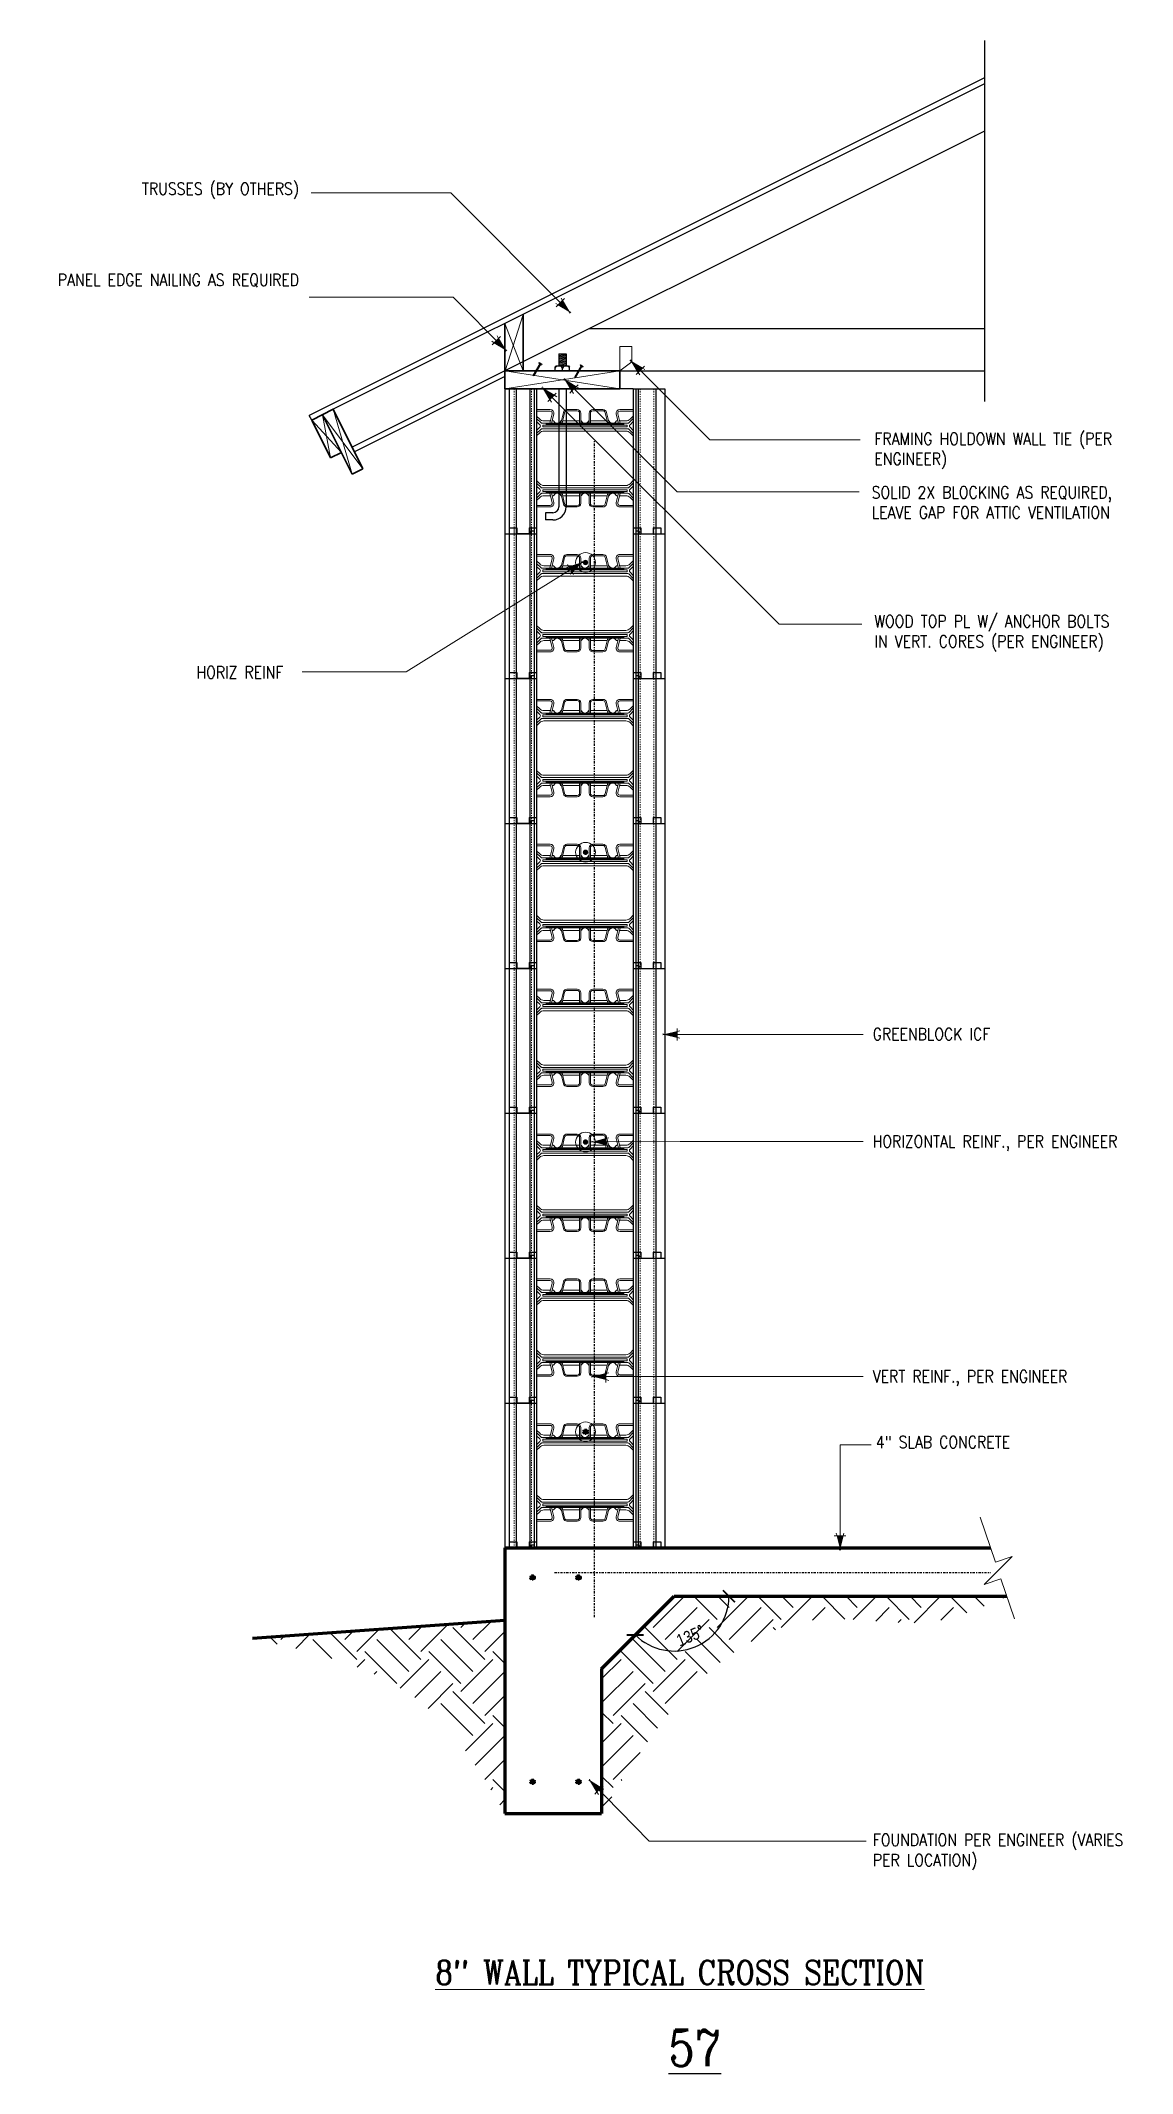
# Model space of a CAD drawing. Header units: inches. Extents: x 5 to 96, y 14 to 182.
import ezdxf

# ---------------------------------------------------------------- set-up
doc = ezdxf.new("R2010")
doc.units = ezdxf.units.IN
doc.header["$MEASUREMENT"] = 0
for name, pattern in [('CENTER', [2, 1.25, -0.25, 0.25, -0.25]), ('DASHED2', [0.375, 0.25, -0.125]), ('HIDDEN', [0.375, 0.25, -0.125])]:
    doc.linetypes.add(name, pattern=pattern)
doc.layers.get('Defpoints').update_dxf_attribs({"color": 252})
for name, color, linetype, lineweight in [('A2 Hatch', 8, 'Continuous', 9), ('A4 medium', 7, 'Continuous', 35), ('DETAILS', 7, 'Continuous', 13), ('DIM', 3, 'Continuous', 13), ('GRADE', 5, 'Continuous', 100), ('REBAR', 2, 'CENTER', 30)]:
    doc.layers.add(name, color=color, linetype=linetype, lineweight=lineweight)
doc.styles.add('ARCTEXT', font='arctext.shx', dxfattribs={"width": 0.85})
doc.styles.add('RomanC', font='romanc.shx', dxfattribs={"width": 0.85, "height": 5})
doc.dimstyles.new('ARCTEXT 1-1', dxfattribs={"dimscale": 0, "dimtxt": 1, "dimasz": 1, "dimexe": 0.1875, "dimexo": 1, "dimgap": 0.5, "dimtad": 1, "dimdec": 4, "dimzin": 3, "dimdsep": 46, "dimlunit": 4, "dimtxsty": 'ARCTEXT', "dimblk": 'ARCHTICK', "dimcen": 1, "dimclrd": 256, "dimclre": 256, "dimclrt": 256, "dimadec": 0, "dimazin": 0, "dimtfac": 1, "dimtdec": 4, "dimtofl": 0, "dimtmove": 2, "dimatfit": 3, "dimldrblk": 'arrow', "dimfxl": 1, "dimtolj": 1, "dimtzin": 0, "dimarcsym": 0})
doc.dimstyles.new('ARCTEXT1-4', dxfattribs={"dimtxt": 4, "dimasz": 2, "dimexe": 2, "dimexo": 2, "dimgap": 2, "dimtad": 1, "dimdec": 4, "dimzin": 3, "dimdsep": 46, "dimlunit": 4, "dimtxsty": 'ARCTEXT', "dimblk": 'ARCHTICK', "dimcen": 2, "dimaunit": 1, "dimadec": 0, "dimazin": 0, "dimtfac": 1, "dimtdec": 4, "dimtmove": 2, "dimatfit": 3, "dimldrblk": 'arrow', "dimfxl": 1, "dimtolj": 1, "dimtzin": 0, "dimarcsym": 0})
pattern_1 = [(45, (-8549.273, 2997.4935), (4e-16, 5.3033009), [3.75, -3.75]), (45, (-8550.2673, 2998.488), (4e-16, 5.3033009), [3.75, -3.75]), (45, (-8551.2617, 2999.4822), (4e-16, 5.3033009), [3.75, -3.75]), (135, (-8551.2617, 3000.145), (-5.3033009, 4e-16), [3.75, -3.75]), (135, (-8550.2673, 3001.1395), (-5.3033009, 4e-16), [3.75, -3.75]), (135, (-8549.273, 3002.134), (-5.3033009, 4e-16), [3.75, -3.75])]

msp = doc.modelspace()

# ---------------------------------------------------------------- texts
at = {"layer": 'Defpoints', "insert": (59.45847, 17.52373), "char_height": 3, "width": 90.08, "attachment_point": 2, "style": 'RomanC'}
msp.add_mtext('{\\L57\\P}\\P            ', dxfattribs=at)
at = {"layer": 'DIM', "color": 3, "char_height": 1, "width": 22.6895455, "style": 'RomanC'}
for s, insert, attachment_point in [('TRUSSES (BY OTHERS)', (26.68358, 170.51463), 3), ('PANEL EDGE NAILING AS REQUIRED', (26.68358, 162.96223), 3), ('FRAMING HOLDOWN WALL TIE (PER ENGINEER)', (74.32459, 149.80772), 1), ('SOLID 2X BLOCKING AS REQUIRED, LEAVE GAP FOR ATTIC VENTILATION', (74.09922, 145.36501), 1), ('WOOD TOP PL W/ ANCHOR BOLTS IN VERT. CORES (PER ENGINEER)', (74.32459, 134.68723), 1), ('HORIZ REINF ', (18.20012, 130.45897), 1), ('GREENBLOCK ICF', (74.18154, 100.49545), 1), ('HORIZONTAL REINF., PER ENGINEER', (74.18154, 91.61309), 1), ('VERT REINF., PER ENGINEER', (74.18154, 72.15275), 1), ('4" SLAB CONCRETE', (74.4352, 66.70973), 1), ('FOUNDATION PER ENGINEER (VARIES PER LOCATION)', (74.19736, 33.75609), 1)]:
    msp.add_mtext(s, dxfattribs=dict(at, insert=insert, attachment_point=attachment_point))
at = {"layer": 'DIM', "insert": (58.22456, 23.27668), "char_height": 2, "width": 90.08, "attachment_point": 2, "style": 'RomanC'}
msp.add_mtext('{\\L8" WALL TYPICAL CROSS SECTION}', dxfattribs=at)

# ---------------------------------------------------------------- blocks, each defined once
blk = doc.blocks.new('_ArchTick')
at = {"color": 0, "linetype": 'ByBlock', "const_width": 0.15}
blk.add_lwpolyline([(-0.5, -0.5), (0.5, 0.5)], dxfattribs=at)
blk = doc.blocks.new('*D8')
at = {"layer": 'Defpoints', "color": 0}
for p in [(57.74, 53.44), (57.74, 53.44), (85.29, 53.44), (57.74, 48.89), (51.74, 47.44)]:
    blk.add_point(p, dxfattribs=at)
at = {"layer": 'DIM', "lineweight": -2}
blk.add_arc((57.74, 53.44), 4.54, 225, 0, dxfattribs=at)
for p, rotation in [((62.28, 53.44), 90), ((54.52, 50.23), 135)]:
    blk.add_blockref('_ArchTick', p, dxfattribs=dict(at, rotation=rotation))
at = {"layer": 'DIM', "color": 2, "insert": (59.09, 50.16), "char_height": 1, "attachment_point": 5, "rotation": 22.5, "style": 'ARCTEXT'}
blk.add_mtext('\\A1;135{\\Fromanc.shx|c0;°}', dxfattribs=at)
blk = doc.blocks.new('arrow')
at = {"layer": 'DIM'}
blk.add_hatch(color=253, dxfattribs=at).paths.add_polyline_path([(-2, 0.5), (-2, -0.5), (0, 0)])
at = {"layer": 'DIM', "lineweight": 9}
for points in [[(-2, 0.98), (-2, 0.5), (-2.47, 0.62)], [(0.37, 0.09), (0, 0)], [(0.37, -0.09), (0, 0)], [(-2, -0.98), (-2, -0.5), (-2.47, -0.62)]]:
    blk.add_lwpolyline(points, dxfattribs=at)
at = {"layer": 'DIM', "lineweight": 15}
blk.add_lwpolyline([(0, 0), (-2, -0.5), (-2, 0.5), (0, 0)], dxfattribs=at)

# ---------------------------------------------------------------- dimensions: what is measured, and where the dimension line sits
at = {"layer": 'DIM', "ltscale": 0.15}
dim = msp.add_angular_dim_2l(base=(57.73506, 48.8941), line1=((51.73506, 47.43839), (57.73506, 53.43839)), line2=((57.73506, 53.43839), (85.28717, 53.43839)), text='135{\\Fromanc.shx|c0;°}', dimstyle='ARCTEXT 1-1', override={"dimscale": 1, "dimclrt": 2}, dxfattribs=at)
dim.commit()
dim.dimension.update_dxf_attribs({"geometry": '*D8', "text_midpoint": (59.09141, 50.16389)})

# ---------------------------------------------------------------- hatches: boundary and pattern name
at = {"layer": 'A2 Hatch', "ltscale": 0.15}
h = msp.add_hatch(color=256, dxfattribs=at)
edge = h.paths.add_edge_path()
edge.add_arc((50.40557, 139.05841), 0.22434, 0, 360)
h = msp.add_hatch(color=256, dxfattribs=at)
edge = h.paths.add_edge_path()
edge.add_arc((50.40557, 115.05841), 0.22434, 0, 360)
h = msp.add_hatch(color=256, dxfattribs=at)
edge = h.paths.add_edge_path()
edge.add_arc((50.40557, 91.05841), 0.22434, 0, 360)
h = msp.add_hatch(dxfattribs=at)
h.set_pattern_fill('EARTH', color=256, scale=15, angle=45, style=0)
h.set_pattern_definition(pattern_1)
edge = h.paths.add_edge_path()
edge.add_spline(control_points=[(51.73506, 35.43839), (54.21343, 39.51205), (58.36542, 46.3366), (68.88604, 52.94942), (78.1558, 50.22115), (83.37948, 52.57776), (85.28717, 53.43839)], knot_values=[0, 0, 0, 0, 14.259581874, 23.888913149, 34.595698067, 40.755270164, 40.755270164, 40.755270164, 40.755270164], degree=3, periodic=0)
edge.add_line((85.28717, 53.43839), (57.73506, 53.43839))
edge.add_line((57.73506, 53.43839), (51.73506, 47.43839))
edge.add_line((51.73506, 47.43839), (51.73506, 35.43839))
h.paths.add_polyline_path([(57.50315, 50.31781), (60.10564, 51.39579), (60.67966, 50.00997), (58.07717, 48.93199)], flags=24)
h = msp.add_hatch(dxfattribs=at)
h.set_pattern_fill('EARTH', color=256, scale=15, angle=45, style=0)
h.set_pattern_definition(pattern_1)
edge = h.paths.add_edge_path()
edge.add_line((43.73506, 51.43839), (22.82542, 49.95006))
edge.add_spline(control_points=[(22.82542, 49.95006), (28.03186, 48.76767), (37.10819, 46.70643), (41.75415, 38.80664), (43.73506, 35.43839)], knot_values=[0, 0, 0, 0, 15.180610025, 26.464199565, 26.464199565, 26.464199565, 26.464199565], degree=3, periodic=0)
edge.add_line((43.73506, 35.43839), (43.73506, 51.43839))
at = {"layer": 'REBAR', "ltscale": 0.15}
h = msp.add_hatch(color=256, dxfattribs=at)
edge = h.paths.add_edge_path()
edge.add_arc((50.40557, 67.05841), 0.22434, 0, 360)
h = msp.add_hatch(color=256, dxfattribs=at)
edge = h.paths.add_edge_path()
edge.add_arc((46.01803, 54.98447), 0.22434, 0, 360)
h = msp.add_hatch(color=256, dxfattribs=at)
edge = h.paths.add_edge_path()
edge.add_arc((49.82134, 54.98447), 0.22434, 0, 360)
h = msp.add_hatch(color=256, dxfattribs=at)
edge = h.paths.add_edge_path()
edge.add_arc((46.01803, 38.07735), 0.22434, 0, 360)
h = msp.add_hatch(color=256, dxfattribs=at)
edge = h.paths.add_edge_path()
edge.add_arc((49.82134, 38.07735), 0.22434, 0, 360)

# ---------------------------------------------------------------- linework, layer by layer
at = {"ltscale": 0.15}
for p, q in [((83.43176, 182.2784), (83.43176, 152.38351)), ((83.43176, 179.18905), (27.53941, 151.24288)), ((83.43176, 178.69991), (29.52392, 151.74599)), ((83.43176, 174.7868), (31.08917, 148.6155)), ((50.73506, 158.43845), (83.43176, 158.43845)), ((43.73506, 154.93845), (83.43176, 154.93845)), ((43.73506, 154.44931), (31.28482, 148.22419)), ((27.73506, 150.85157), (27.53941, 151.24288)), ((44.71006, 141.43846), (45.73506, 141.43846)), ((44.71006, 141.43845), (45.73506, 141.43845)), ((44.71006, 141.43845), (45.73506, 141.43845)), ((47.11926, 142.97275), (47.11926, 142.97275)), ((46.36926, 130.97276), (46.36926, 130.97276)), ((44.71006, 129.43846), (45.73506, 129.43846)), ((44.71006, 129.43845), (45.73506, 129.43845)), ((44.71006, 129.43845), (45.73506, 129.43845)), ((46.36926, 118.97276), (46.36926, 118.97276)), ((44.71006, 117.43845), (45.73506, 117.43845)), ((44.71006, 117.43845), (45.73506, 117.43845)), ((44.71006, 117.43843), (45.73506, 117.43843)), ((46.36926, 106.97275), (46.36926, 106.97275)), ((44.71006, 105.43843), (45.73506, 105.43843)), ((44.71006, 105.43843), (45.73506, 105.43843)), ((44.71006, 105.43842), (45.73506, 105.43842)), ((46.36926, 94.97274), (46.36926, 94.97274)), ((44.71006, 93.43842), (45.73506, 93.43842)), ((44.71006, 93.43842), (45.73506, 93.43842)), ((44.71006, 93.43841), (45.73506, 93.43841)), ((46.36926, 82.97273), (46.36926, 82.97273)), ((44.71006, 81.43841), (45.73506, 81.43841)), ((44.71006, 81.43841), (45.73506, 81.43841)), ((44.71006, 81.4384), (45.73506, 81.4384)), ((46.36926, 70.97272), (46.36926, 70.97272)), ((44.71006, 69.4384), (45.73506, 69.4384)), ((44.71006, 69.4384), (45.73506, 69.4384)), ((44.71006, 69.43839), (45.73506, 69.43839)), ((46.36926, 58.9727), (46.36926, 58.9727)), ((44.71006, 57.43839), (45.73506, 57.43839))]:
    msp.add_line(p, q, dxfattribs=at)
at = {"color": 1}
for p, q in [((43.73506, 153.43845), (43.73506, 141.43845)), ((44.08506, 153.43846), (44.08506, 141.43845)), ((44.66006, 153.43846), (44.66006, 141.43845)), ((45.78506, 153.43846), (45.78506, 141.43845)), ((46.16006, 153.43846), (46.16006, 141.43845)), ((46.36006, 153.43846), (46.36006, 141.43845)), ((54.36006, 153.43845), (46.36006, 153.43845)), ((54.36006, 153.43846), (54.36006, 141.43845)), ((54.36006, 153.43846), (56.98506, 153.43846)), ((54.36006, 153.43845), (56.98506, 153.43845)), ((54.56006, 153.43846), (54.56006, 141.43845)), ((54.77506, 153.43846), (56.98506, 153.43846)), ((54.77506, 153.43845), (56.98506, 153.43845)), ((54.77506, 153.43845), (54.77506, 141.43845)), ((56.22006, 153.43845), (56.22006, 141.43845)), ((56.98506, 153.43845), (56.98506, 141.43845)), ((43.73506, 141.43846), (46.36006, 141.43846)), ((43.73506, 141.43846), (45.91006, 141.43846)), ((43.73506, 141.43845), (46.36006, 141.43845)), ((43.73506, 141.43845), (43.73506, 129.43845)), ((43.73506, 141.43845), (45.91006, 141.43845)), ((43.73506, 141.43845), (46.36006, 141.43845)), ((43.73506, 141.43845), (45.91006, 141.43845)), ((44.08506, 141.93846), (44.71006, 141.93846)), ((44.08506, 141.93845), (44.71006, 141.93845)), ((44.08506, 141.93845), (44.08506, 129.43845)), ((44.08506, 141.93845), (44.71006, 141.93845)), ((44.66006, 141.93845), (44.66006, 129.43845)), ((45.78506, 141.43846), (44.66006, 141.43846)), ((45.78506, 141.43845), (44.66006, 141.43845)), ((45.78506, 141.43845), (44.66006, 141.43845)), ((44.71006, 141.93846), (44.71006, 141.43846)), ((44.71006, 141.93845), (44.71006, 141.43845)), ((44.71006, 141.93845), (44.71006, 141.43845)), ((45.73506, 141.93846), (45.73506, 141.43846)), ((45.73506, 141.93846), (46.36006, 141.93846)), ((45.73506, 141.93845), (45.73506, 141.43845)), ((45.73506, 141.93845), (46.36006, 141.93845)), ((45.73506, 141.93845), (45.73506, 141.43845)), ((45.73506, 141.93845), (46.36006, 141.93845)), ((45.78506, 141.93845), (45.78506, 129.43845)), ((45.91006, 141.68846), (45.91006, 141.43846)), ((45.91006, 141.68846), (46.16006, 141.68846)), ((45.91006, 141.68845), (45.91006, 141.43845)), ((45.91006, 141.68845), (46.16006, 141.68845)), ((45.91006, 141.68845), (45.91006, 141.43845)), ((45.91006, 141.68845), (46.16006, 141.68845)), ((46.16006, 141.68845), (46.16006, 129.43845)), ((46.16006, 141.43846), (46.36006, 141.43846)), ((46.16006, 141.43845), (46.36006, 141.43845)), ((46.16006, 141.43845), (46.36006, 141.43845)), ((46.36006, 141.93845), (46.36006, 129.43845)), ((54.36006, 141.93846), (54.98506, 141.93846)), ((54.36006, 141.93845), (54.36006, 129.43845)), ((54.36006, 141.93845), (54.98506, 141.93845)), ((54.36006, 141.93845), (54.98506, 141.93845)), ((54.36006, 141.43846), (56.98506, 141.43846)), ((54.36006, 141.43846), (54.56006, 141.43846)), ((54.36006, 141.43845), (56.98506, 141.43845)), ((54.36006, 141.43845), (54.56006, 141.43845)), ((54.36006, 141.43845), (56.98506, 141.43845)), ((54.36006, 141.43845), (54.56006, 141.43845)), ((54.56006, 141.68846), (54.81006, 141.68846)), ((54.56006, 141.68845), (54.56006, 129.43845)), ((54.56006, 141.68845), (54.81006, 141.68845)), ((54.56006, 141.68845), (54.81006, 141.68845)), ((54.77506, 141.43846), (56.98506, 141.43846)), ((54.77506, 141.43845), (56.98506, 141.43845)), ((54.77506, 141.43845), (54.77506, 129.43845)), ((54.77506, 141.43845), (56.98506, 141.43845)), ((54.81006, 141.68846), (54.81006, 141.43846)), ((54.81006, 141.68845), (54.81006, 141.43845)), ((54.81006, 141.68845), (54.81006, 141.43845)), ((54.98506, 141.93846), (54.98506, 141.43846)), ((54.98506, 141.93845), (54.98506, 141.43845)), ((54.98506, 141.93845), (54.98506, 141.43845)), ((56.01006, 141.93846), (56.01006, 141.43846)), ((56.01006, 141.93846), (56.63506, 141.93846)), ((56.01006, 141.93845), (56.01006, 141.43845)), ((56.01006, 141.93845), (56.63506, 141.93845)), ((56.01006, 141.93845), (56.01006, 141.43845)), ((56.01006, 141.93845), (56.63506, 141.93845)), ((56.22006, 141.43845), (56.22006, 129.43845)), ((56.63506, 141.93846), (56.63506, 141.43846)), ((56.63506, 141.93845), (56.63506, 141.43845)), ((56.63506, 141.93845), (56.63506, 141.43845)), ((56.98506, 141.43845), (56.98506, 129.43845)), ((44.08506, 129.93846), (44.71006, 129.93846)), ((44.08506, 129.93845), (44.71006, 129.93845)), ((44.08506, 129.93845), (44.08506, 117.43845)), ((44.08506, 129.93845), (44.71006, 129.93845)), ((44.66006, 129.93845), (44.66006, 117.43845)), ((44.71006, 129.93846), (44.71006, 129.43846)), ((44.71006, 129.93845), (44.71006, 129.43845)), ((44.71006, 129.93845), (44.71006, 129.43845)), ((45.73506, 129.93846), (45.73506, 129.43846)), ((45.73506, 129.93846), (46.36006, 129.93846)), ((45.73506, 129.93845), (45.73506, 129.43845)), ((45.73506, 129.93845), (46.36006, 129.93845)), ((45.73506, 129.93845), (45.73506, 129.43845)), ((45.73506, 129.93845), (46.36006, 129.93845)), ((45.78506, 129.93845), (45.78506, 117.43845)), ((45.91006, 129.68846), (45.91006, 129.43846)), ((45.91006, 129.68846), (46.16006, 129.68846)), ((45.91006, 129.68845), (45.91006, 129.43845)), ((45.91006, 129.68845), (46.16006, 129.68845)), ((45.91006, 129.68845), (45.91006, 129.43845)), ((45.91006, 129.68845), (46.16006, 129.68845)), ((46.16006, 129.68845), (46.16006, 117.43845)), ((46.36006, 129.93845), (46.36006, 117.43845)), ((54.36006, 129.93846), (54.98506, 129.93846)), ((54.36006, 129.93845), (54.36006, 117.43845)), ((54.36006, 129.93845), (54.98506, 129.93845)), ((54.36006, 129.93845), (54.98506, 129.93845)), ((54.56006, 129.68846), (54.81006, 129.68846)), ((54.56006, 129.68845), (54.56006, 117.43845)), ((54.56006, 129.68845), (54.81006, 129.68845)), ((54.56006, 129.68845), (54.81006, 129.68845)), ((54.81006, 129.68846), (54.81006, 129.43846)), ((54.81006, 129.68845), (54.81006, 129.43845)), ((54.81006, 129.68845), (54.81006, 129.43845)), ((54.98506, 129.93846), (54.98506, 129.43846)), ((54.98506, 129.93845), (54.98506, 129.43845)), ((54.98506, 129.93845), (54.98506, 129.43845)), ((56.01006, 129.93846), (56.01006, 129.43846)), ((56.01006, 129.93846), (56.63506, 129.93846)), ((56.01006, 129.93845), (56.01006, 129.43845)), ((56.01006, 129.93845), (56.63506, 129.93845)), ((56.01006, 129.93845), (56.01006, 129.43845)), ((56.01006, 129.93845), (56.63506, 129.93845)), ((56.63506, 129.93846), (56.63506, 129.43846)), ((56.63506, 129.93845), (56.63506, 129.43845)), ((56.63506, 129.93845), (56.63506, 129.43845)), ((43.73506, 129.43846), (46.36006, 129.43846)), ((43.73506, 129.43846), (45.91006, 129.43846)), ((43.73506, 129.43845), (46.36006, 129.43845)), ((43.73506, 129.43845), (43.73506, 117.43845)), ((43.73506, 129.43845), (45.91006, 129.43845)), ((43.73506, 129.43845), (46.36006, 129.43845)), ((43.73506, 129.43845), (45.91006, 129.43845)), ((45.78506, 129.43846), (44.66006, 129.43846)), ((45.78506, 129.43845), (44.66006, 129.43845)), ((45.78506, 129.43845), (44.66006, 129.43845)), ((46.16006, 129.43846), (46.36006, 129.43846)), ((46.16006, 129.43845), (46.36006, 129.43845)), ((46.16006, 129.43845), (46.36006, 129.43845)), ((54.36006, 129.43846), (56.98506, 129.43846)), ((54.36006, 129.43846), (54.56006, 129.43846)), ((54.36006, 129.43845), (56.98506, 129.43845)), ((54.36006, 129.43845), (54.56006, 129.43845)), ((54.36006, 129.43845), (56.98506, 129.43845)), ((54.36006, 129.43845), (54.56006, 129.43845)), ((54.77506, 129.43846), (56.98506, 129.43846)), ((54.77506, 129.43845), (56.98506, 129.43845)), ((54.77506, 129.43845), (54.77506, 117.43845)), ((54.77506, 129.43845), (56.98506, 129.43845)), ((56.22006, 129.43845), (56.22006, 117.43845)), ((56.98506, 129.43845), (56.98506, 117.43845)), ((44.08506, 117.93845), (44.71006, 117.93845)), ((44.08506, 117.93845), (44.71006, 117.93845)), ((44.08506, 117.93843), (44.71006, 117.93843)), ((44.08506, 117.93843), (44.08506, 105.43843)), ((44.66006, 117.93843), (44.66006, 105.43843)), ((44.71006, 117.93845), (44.71006, 117.43845)), ((44.71006, 117.93845), (44.71006, 117.43845)), ((44.71006, 117.93843), (44.71006, 117.43843)), ((45.73506, 117.93845), (45.73506, 117.43845)), ((45.73506, 117.93845), (46.36006, 117.93845)), ((45.73506, 117.93845), (45.73506, 117.43845)), ((45.73506, 117.93845), (46.36006, 117.93845)), ((45.73506, 117.93843), (45.73506, 117.43843)), ((45.73506, 117.93843), (46.36006, 117.93843)), ((45.78506, 117.93843), (45.78506, 105.43843)), ((46.36006, 117.93843), (46.36006, 105.43843)), ((54.36006, 117.93845), (54.98506, 117.93845)), ((54.36006, 117.93845), (54.98506, 117.93845)), ((54.36006, 117.93843), (54.36006, 105.43843)), ((54.36006, 117.93843), (54.98506, 117.93843)), ((54.98506, 117.93845), (54.98506, 117.43845)), ((54.98506, 117.93845), (54.98506, 117.43845)), ((54.98506, 117.93843), (54.98506, 117.43843)), ((56.01006, 117.93845), (56.01006, 117.43845)), ((56.01006, 117.93845), (56.63506, 117.93845)), ((56.01006, 117.93845), (56.01006, 117.43845)), ((56.01006, 117.93845), (56.63506, 117.93845)), ((56.01006, 117.93843), (56.01006, 117.43843)), ((56.01006, 117.93843), (56.63506, 117.93843)), ((56.63506, 117.93845), (56.63506, 117.43845)), ((56.63506, 117.93845), (56.63506, 117.43845)), ((56.63506, 117.93843), (56.63506, 117.43843)), ((43.73506, 117.43845), (46.36006, 117.43845)), ((43.73506, 117.43845), (45.91006, 117.43845)), ((43.73506, 117.43845), (46.36006, 117.43845)), ((43.73506, 117.43845), (45.91006, 117.43845)), ((43.73506, 117.43843), (46.36006, 117.43843)), ((43.73506, 117.43843), (43.73506, 105.43843)), ((43.73506, 117.43843), (45.91006, 117.43843)), ((45.78506, 117.43845), (44.66006, 117.43845)), ((45.78506, 117.43845), (44.66006, 117.43845)), ((45.78506, 117.43843), (44.66006, 117.43843)), ((45.91006, 117.68845), (45.91006, 117.43845)), ((45.91006, 117.68845), (46.16006, 117.68845)), ((45.91006, 117.68845), (45.91006, 117.43845)), ((45.91006, 117.68845), (46.16006, 117.68845)), ((45.91006, 117.68843), (45.91006, 117.43843)), ((45.91006, 117.68843), (46.16006, 117.68843)), ((46.16006, 117.68843), (46.16006, 105.43843)), ((46.16006, 117.43845), (46.36006, 117.43845)), ((46.16006, 117.43845), (46.36006, 117.43845)), ((46.16006, 117.43843), (46.36006, 117.43843)), ((54.36006, 117.43845), (56.98506, 117.43845)), ((54.36006, 117.43845), (54.56006, 117.43845)), ((54.36006, 117.43845), (56.98506, 117.43845)), ((54.36006, 117.43845), (54.56006, 117.43845)), ((54.36006, 117.43843), (56.98506, 117.43843)), ((54.36006, 117.43843), (54.56006, 117.43843)), ((54.56006, 117.68845), (54.81006, 117.68845)), ((54.56006, 117.68845), (54.81006, 117.68845)), ((54.56006, 117.68843), (54.56006, 105.43843)), ((54.56006, 117.68843), (54.81006, 117.68843)), ((54.77506, 117.43845), (56.98506, 117.43845)), ((54.77506, 117.43845), (56.98506, 117.43845)), ((54.77506, 117.43843), (56.98506, 117.43843)), ((54.77506, 117.43843), (54.77506, 105.43843)), ((54.81006, 117.68845), (54.81006, 117.43845)), ((54.81006, 117.68845), (54.81006, 117.43845)), ((54.81006, 117.68843), (54.81006, 117.43843)), ((56.22006, 117.43843), (56.22006, 105.43843)), ((56.98506, 117.43843), (56.98506, 105.43843)), ((43.73506, 105.43843), (46.36006, 105.43843)), ((43.73506, 105.43843), (45.91006, 105.43843)), ((43.73506, 105.43843), (46.36006, 105.43843)), ((43.73506, 105.43843), (45.91006, 105.43843)), ((43.73506, 105.43842), (46.36006, 105.43842)), ((43.73506, 105.43842), (43.73506, 93.43842)), ((43.73506, 105.43842), (45.91006, 105.43842)), ((44.08506, 105.93843), (44.71006, 105.93843)), ((44.08506, 105.93843), (44.71006, 105.93843)), ((44.08506, 105.93842), (44.71006, 105.93842)), ((44.08506, 105.93842), (44.08506, 93.43842)), ((44.66006, 105.93842), (44.66006, 93.43842)), ((45.78506, 105.43843), (44.66006, 105.43843)), ((45.78506, 105.43843), (44.66006, 105.43843)), ((45.78506, 105.43842), (44.66006, 105.43842)), ((44.71006, 105.93843), (44.71006, 105.43843)), ((44.71006, 105.93843), (44.71006, 105.43843)), ((44.71006, 105.93842), (44.71006, 105.43842)), ((45.73506, 105.93843), (45.73506, 105.43843)), ((45.73506, 105.93843), (46.36006, 105.93843)), ((45.73506, 105.93843), (45.73506, 105.43843)), ((45.73506, 105.93843), (46.36006, 105.93843)), ((45.73506, 105.93842), (45.73506, 105.43842)), ((45.73506, 105.93842), (46.36006, 105.93842)), ((45.78506, 105.93842), (45.78506, 93.43842)), ((45.91006, 105.68843), (45.91006, 105.43843)), ((45.91006, 105.68843), (46.16006, 105.68843)), ((45.91006, 105.68843), (45.91006, 105.43843)), ((45.91006, 105.68843), (46.16006, 105.68843)), ((45.91006, 105.68842), (45.91006, 105.43842)), ((45.91006, 105.68842), (46.16006, 105.68842)), ((46.16006, 105.68842), (46.16006, 93.43842)), ((46.16006, 105.43843), (46.36006, 105.43843)), ((46.16006, 105.43843), (46.36006, 105.43843)), ((46.16006, 105.43842), (46.36006, 105.43842)), ((46.36006, 105.93842), (46.36006, 93.43842)), ((54.36006, 105.93843), (54.98506, 105.93843)), ((54.36006, 105.93843), (54.98506, 105.93843)), ((54.36006, 105.93842), (54.36006, 93.43842)), ((54.36006, 105.93842), (54.98506, 105.93842)), ((54.36006, 105.43843), (56.98506, 105.43843)), ((54.36006, 105.43843), (54.56006, 105.43843)), ((54.36006, 105.43843), (56.98506, 105.43843)), ((54.36006, 105.43843), (54.56006, 105.43843)), ((54.36006, 105.43842), (56.98506, 105.43842)), ((54.36006, 105.43842), (54.56006, 105.43842)), ((54.56006, 105.68843), (54.81006, 105.68843)), ((54.56006, 105.68843), (54.81006, 105.68843)), ((54.56006, 105.68842), (54.56006, 93.43842)), ((54.56006, 105.68842), (54.81006, 105.68842)), ((54.77506, 105.43843), (56.98506, 105.43843)), ((54.77506, 105.43843), (56.98506, 105.43843)), ((54.77506, 105.43842), (56.98506, 105.43842)), ((54.77506, 105.43842), (54.77506, 93.43842)), ((54.81006, 105.68843), (54.81006, 105.43843)), ((54.81006, 105.68843), (54.81006, 105.43843)), ((54.81006, 105.68842), (54.81006, 105.43842)), ((54.98506, 105.93843), (54.98506, 105.43843)), ((54.98506, 105.93843), (54.98506, 105.43843)), ((54.98506, 105.93842), (54.98506, 105.43842)), ((56.01006, 105.93843), (56.01006, 105.43843)), ((56.01006, 105.93843), (56.63506, 105.93843)), ((56.01006, 105.93843), (56.01006, 105.43843)), ((56.01006, 105.93843), (56.63506, 105.93843)), ((56.01006, 105.93842), (56.01006, 105.43842)), ((56.01006, 105.93842), (56.63506, 105.93842)), ((56.22006, 105.43842), (56.22006, 93.43842)), ((56.63506, 105.93843), (56.63506, 105.43843)), ((56.63506, 105.93843), (56.63506, 105.43843)), ((56.63506, 105.93842), (56.63506, 105.43842)), ((56.98506, 105.43842), (56.98506, 93.43842)), ((43.73506, 93.43842), (46.36006, 93.43842)), ((43.73506, 93.43842), (45.91006, 93.43842)), ((43.73506, 93.43842), (46.36006, 93.43842)), ((43.73506, 93.43842), (45.91006, 93.43842)), ((43.73506, 93.43841), (46.36006, 93.43841)), ((43.73506, 93.43841), (43.73506, 81.43841)), ((43.73506, 93.43841), (45.91006, 93.43841)), ((44.08506, 93.93842), (44.71006, 93.93842)), ((44.08506, 93.93842), (44.71006, 93.93842)), ((44.08506, 93.93841), (44.71006, 93.93841)), ((44.08506, 93.93841), (44.08506, 81.43841)), ((44.66006, 93.93841), (44.66006, 81.43841)), ((45.78506, 93.43842), (44.66006, 93.43842)), ((45.78506, 93.43842), (44.66006, 93.43842)), ((45.78506, 93.43841), (44.66006, 93.43841)), ((44.71006, 93.93842), (44.71006, 93.43842)), ((44.71006, 93.93842), (44.71006, 93.43842)), ((44.71006, 93.93841), (44.71006, 93.43841)), ((45.73506, 93.93842), (45.73506, 93.43842)), ((45.73506, 93.93842), (46.36006, 93.93842)), ((45.73506, 93.93842), (45.73506, 93.43842)), ((45.73506, 93.93842), (46.36006, 93.93842)), ((45.73506, 93.93841), (45.73506, 93.43841)), ((45.73506, 93.93841), (46.36006, 93.93841)), ((45.78506, 93.93841), (45.78506, 81.43841)), ((45.91006, 93.68842), (45.91006, 93.43842)), ((45.91006, 93.68842), (46.16006, 93.68842)), ((45.91006, 93.68842), (45.91006, 93.43842)), ((45.91006, 93.68842), (46.16006, 93.68842)), ((45.91006, 93.68841), (45.91006, 93.43841)), ((45.91006, 93.68841), (46.16006, 93.68841)), ((46.16006, 93.68841), (46.16006, 81.43841)), ((46.16006, 93.43842), (46.36006, 93.43842)), ((46.16006, 93.43842), (46.36006, 93.43842)), ((46.16006, 93.43841), (46.36006, 93.43841)), ((46.36006, 93.93841), (46.36006, 81.43841)), ((54.36006, 93.93842), (54.98506, 93.93842)), ((54.36006, 93.93842), (54.98506, 93.93842)), ((54.36006, 93.93841), (54.36006, 81.43841)), ((54.36006, 93.93841), (54.98506, 93.93841)), ((54.36006, 93.43842), (56.98506, 93.43842)), ((54.36006, 93.43842), (54.56006, 93.43842)), ((54.36006, 93.43842), (56.98506, 93.43842)), ((54.36006, 93.43842), (54.56006, 93.43842)), ((54.36006, 93.43841), (56.98506, 93.43841)), ((54.36006, 93.43841), (54.56006, 93.43841)), ((54.56006, 93.68842), (54.81006, 93.68842)), ((54.56006, 93.68842), (54.81006, 93.68842)), ((54.56006, 93.68841), (54.56006, 81.43841)), ((54.56006, 93.68841), (54.81006, 93.68841)), ((54.77506, 93.43842), (56.98506, 93.43842)), ((54.77506, 93.43842), (56.98506, 93.43842)), ((54.77506, 93.43841), (56.98506, 93.43841)), ((54.77506, 93.43841), (54.77506, 81.43841)), ((54.81006, 93.68842), (54.81006, 93.43842)), ((54.81006, 93.68842), (54.81006, 93.43842)), ((54.81006, 93.68841), (54.81006, 93.43841)), ((54.98506, 93.93842), (54.98506, 93.43842)), ((54.98506, 93.93842), (54.98506, 93.43842)), ((54.98506, 93.93841), (54.98506, 93.43841)), ((56.01006, 93.93842), (56.01006, 93.43842)), ((56.01006, 93.93842), (56.63506, 93.93842)), ((56.01006, 93.93842), (56.01006, 93.43842)), ((56.01006, 93.93842), (56.63506, 93.93842)), ((56.01006, 93.93841), (56.01006, 93.43841)), ((56.01006, 93.93841), (56.63506, 93.93841)), ((56.22006, 93.43841), (56.22006, 81.43841)), ((56.63506, 93.93842), (56.63506, 93.43842)), ((56.63506, 93.93842), (56.63506, 93.43842)), ((56.63506, 93.93841), (56.63506, 93.43841)), ((56.98506, 93.43841), (56.98506, 81.43841)), ((43.73506, 81.43841), (46.36006, 81.43841)), ((43.73506, 81.43841), (45.91006, 81.43841)), ((43.73506, 81.43841), (46.36006, 81.43841)), ((43.73506, 81.43841), (45.91006, 81.43841)), ((43.73506, 81.4384), (46.36006, 81.4384)), ((43.73506, 81.4384), (43.73506, 69.4384)), ((43.73506, 81.4384), (45.91006, 81.4384)), ((44.08506, 81.93841), (44.71006, 81.93841)), ((44.08506, 81.93841), (44.71006, 81.93841)), ((44.08506, 81.9384), (44.71006, 81.9384)), ((44.08506, 81.9384), (44.08506, 69.4384)), ((44.66006, 81.9384), (44.66006, 69.4384)), ((45.78506, 81.43841), (44.66006, 81.43841)), ((45.78506, 81.43841), (44.66006, 81.43841)), ((45.78506, 81.4384), (44.66006, 81.4384)), ((44.71006, 81.93841), (44.71006, 81.43841)), ((44.71006, 81.93841), (44.71006, 81.43841)), ((44.71006, 81.9384), (44.71006, 81.4384)), ((45.73506, 81.93841), (45.73506, 81.43841)), ((45.73506, 81.93841), (46.36006, 81.93841)), ((45.73506, 81.93841), (45.73506, 81.43841)), ((45.73506, 81.93841), (46.36006, 81.93841)), ((45.73506, 81.9384), (45.73506, 81.4384)), ((45.73506, 81.9384), (46.36006, 81.9384)), ((45.78506, 81.9384), (45.78506, 69.4384)), ((45.91006, 81.68841), (45.91006, 81.43841)), ((45.91006, 81.68841), (46.16006, 81.68841)), ((45.91006, 81.68841), (45.91006, 81.43841)), ((45.91006, 81.68841), (46.16006, 81.68841)), ((45.91006, 81.6884), (45.91006, 81.4384)), ((45.91006, 81.6884), (46.16006, 81.6884)), ((46.16006, 81.6884), (46.16006, 69.4384)), ((46.16006, 81.43841), (46.36006, 81.43841)), ((46.16006, 81.43841), (46.36006, 81.43841)), ((46.16006, 81.4384), (46.36006, 81.4384)), ((46.36006, 81.9384), (46.36006, 69.4384)), ((54.36006, 81.93841), (54.98506, 81.93841)), ((54.36006, 81.93841), (54.98506, 81.93841)), ((54.36006, 81.9384), (54.36006, 69.4384)), ((54.36006, 81.9384), (54.98506, 81.9384)), ((54.36006, 81.43841), (56.98506, 81.43841)), ((54.36006, 81.43841), (54.56006, 81.43841)), ((54.36006, 81.43841), (56.98506, 81.43841)), ((54.36006, 81.43841), (54.56006, 81.43841)), ((54.36006, 81.4384), (56.98506, 81.4384)), ((54.36006, 81.4384), (54.56006, 81.4384)), ((54.56006, 81.68841), (54.81006, 81.68841)), ((54.56006, 81.68841), (54.81006, 81.68841)), ((54.56006, 81.6884), (54.56006, 69.4384)), ((54.56006, 81.6884), (54.81006, 81.6884)), ((54.77506, 81.43841), (56.98506, 81.43841)), ((54.77506, 81.43841), (56.98506, 81.43841)), ((54.77506, 81.4384), (56.98506, 81.4384)), ((54.77506, 81.4384), (54.77506, 69.4384)), ((54.81006, 81.68841), (54.81006, 81.43841)), ((54.81006, 81.68841), (54.81006, 81.43841)), ((54.81006, 81.6884), (54.81006, 81.4384)), ((54.98506, 81.93841), (54.98506, 81.43841)), ((54.98506, 81.93841), (54.98506, 81.43841)), ((54.98506, 81.9384), (54.98506, 81.4384)), ((56.01006, 81.93841), (56.01006, 81.43841)), ((56.01006, 81.93841), (56.63506, 81.93841)), ((56.01006, 81.93841), (56.01006, 81.43841)), ((56.01006, 81.93841), (56.63506, 81.93841)), ((56.01006, 81.9384), (56.01006, 81.4384)), ((56.01006, 81.9384), (56.63506, 81.9384)), ((56.22006, 81.4384), (56.22006, 69.4384)), ((56.63506, 81.93841), (56.63506, 81.43841)), ((56.63506, 81.93841), (56.63506, 81.43841)), ((56.63506, 81.9384), (56.63506, 81.4384)), ((56.98506, 81.4384), (56.98506, 69.4384)), ((43.73506, 69.4384), (46.36006, 69.4384)), ((43.73506, 69.4384), (45.91006, 69.4384)), ((43.73506, 69.4384), (46.36006, 69.4384)), ((43.73506, 69.4384), (45.91006, 69.4384)), ((43.73506, 69.43839), (46.36006, 69.43839)), ((43.73506, 69.43839), (43.73506, 57.43839)), ((43.73506, 69.43839), (45.91006, 69.43839)), ((44.08506, 69.9384), (44.71006, 69.9384)), ((44.08506, 69.9384), (44.71006, 69.9384)), ((44.08506, 69.93839), (44.71006, 69.93839)), ((44.08506, 69.93839), (44.08506, 57.43839)), ((44.66006, 69.93839), (44.66006, 57.43839)), ((45.78506, 69.4384), (44.66006, 69.4384)), ((45.78506, 69.4384), (44.66006, 69.4384)), ((45.78506, 69.43839), (44.66006, 69.43839)), ((44.71006, 69.9384), (44.71006, 69.4384)), ((44.71006, 69.9384), (44.71006, 69.4384)), ((44.71006, 69.93839), (44.71006, 69.43839)), ((45.73506, 69.9384), (45.73506, 69.4384)), ((45.73506, 69.9384), (46.36006, 69.9384)), ((45.73506, 69.9384), (45.73506, 69.4384)), ((45.73506, 69.9384), (46.36006, 69.9384)), ((45.73506, 69.93839), (45.73506, 69.43839)), ((45.73506, 69.93839), (46.36006, 69.93839)), ((45.78506, 69.93839), (45.78506, 57.43839)), ((45.91006, 69.6884), (45.91006, 69.4384)), ((45.91006, 69.6884), (46.16006, 69.6884)), ((45.91006, 69.6884), (45.91006, 69.4384)), ((45.91006, 69.6884), (46.16006, 69.6884)), ((45.91006, 69.68839), (45.91006, 69.43839)), ((45.91006, 69.68839), (46.16006, 69.68839)), ((46.16006, 69.68839), (46.16006, 57.43839)), ((46.16006, 69.4384), (46.36006, 69.4384)), ((46.16006, 69.4384), (46.36006, 69.4384)), ((46.16006, 69.43839), (46.36006, 69.43839)), ((46.36006, 69.93839), (46.36006, 57.43839)), ((54.36006, 69.9384), (54.98506, 69.9384)), ((54.36006, 69.9384), (54.98506, 69.9384)), ((54.36006, 69.93839), (54.36006, 57.43839)), ((54.36006, 69.93839), (54.98506, 69.93839)), ((54.36006, 69.4384), (56.98506, 69.4384)), ((54.36006, 69.4384), (54.56006, 69.4384)), ((54.36006, 69.4384), (56.98506, 69.4384)), ((54.36006, 69.4384), (54.56006, 69.4384)), ((54.36006, 69.43839), (56.98506, 69.43839)), ((54.36006, 69.43839), (54.56006, 69.43839)), ((54.56006, 69.6884), (54.81006, 69.6884)), ((54.56006, 69.6884), (54.81006, 69.6884)), ((54.56006, 69.68839), (54.56006, 57.43839)), ((54.56006, 69.68839), (54.81006, 69.68839)), ((54.77506, 69.4384), (56.98506, 69.4384)), ((54.77506, 69.4384), (56.98506, 69.4384)), ((54.77506, 69.43839), (56.98506, 69.43839)), ((54.77506, 69.43839), (54.77506, 57.43839)), ((54.81006, 69.6884), (54.81006, 69.4384)), ((54.81006, 69.6884), (54.81006, 69.4384)), ((54.81006, 69.68839), (54.81006, 69.43839)), ((54.98506, 69.9384), (54.98506, 69.4384)), ((54.98506, 69.9384), (54.98506, 69.4384)), ((54.98506, 69.93839), (54.98506, 69.43839)), ((56.01006, 69.9384), (56.01006, 69.4384)), ((56.01006, 69.9384), (56.63506, 69.9384)), ((56.01006, 69.9384), (56.01006, 69.4384)), ((56.01006, 69.9384), (56.63506, 69.9384)), ((56.01006, 69.93839), (56.01006, 69.43839)), ((56.01006, 69.93839), (56.63506, 69.93839)), ((56.22006, 69.43839), (56.22006, 57.43839)), ((56.63506, 69.9384), (56.63506, 69.4384)), ((56.63506, 69.9384), (56.63506, 69.4384)), ((56.63506, 69.93839), (56.63506, 69.43839)), ((56.98506, 69.43839), (56.98506, 57.43839)), ((43.73506, 57.43839), (46.36006, 57.43839)), ((43.73506, 57.43839), (45.91006, 57.43839)), ((44.08506, 57.93839), (44.71006, 57.93839)), ((45.78506, 57.43839), (44.66006, 57.43839)), ((44.71006, 57.93839), (44.71006, 57.43839)), ((45.73506, 57.93839), (45.73506, 57.43839)), ((45.73506, 57.93839), (46.36006, 57.93839)), ((45.91006, 57.68839), (45.91006, 57.43839)), ((45.91006, 57.68839), (46.16006, 57.68839)), ((46.16006, 57.43839), (46.36006, 57.43839)), ((54.36006, 57.93839), (54.98506, 57.93839)), ((54.36006, 57.43839), (56.98506, 57.43839)), ((54.36006, 57.43839), (54.56006, 57.43839)), ((54.56006, 57.68839), (54.81006, 57.68839)), ((54.77506, 57.43839), (56.98506, 57.43839)), ((54.81006, 57.68839), (54.81006, 57.43839)), ((54.98506, 57.93839), (54.98506, 57.43839)), ((56.01006, 57.93839), (56.01006, 57.43839)), ((56.01006, 57.93839), (56.63506, 57.93839)), ((56.63506, 57.93839), (56.63506, 57.43839))]:
    msp.add_line(p, q, dxfattribs=at)
at = {"color": 1, "linetype": 'HIDDEN', "ltscale": 0.02}
for p, q in [((44.08506, 141.93846), (44.71006, 141.93846)), ((44.08506, 141.93845), (44.71006, 141.93845)), ((44.08506, 141.93845), (44.71006, 141.93845)), ((44.71006, 141.93846), (44.71006, 141.43846)), ((44.71006, 141.93845), (44.71006, 141.43845)), ((44.71006, 141.93845), (44.71006, 141.43845)), ((45.73506, 141.93846), (45.73506, 141.43846)), ((45.73506, 141.93846), (46.36006, 141.93846)), ((45.73506, 141.93845), (45.73506, 141.43845)), ((45.73506, 141.93845), (46.36006, 141.93845)), ((45.73506, 141.93845), (45.73506, 141.43845)), ((45.73506, 141.93845), (46.36006, 141.93845)), ((54.36006, 141.93846), (54.98506, 141.93846)), ((54.36006, 141.93845), (54.98506, 141.93845)), ((54.36006, 141.93845), (54.98506, 141.93845)), ((54.98506, 141.93846), (54.98506, 141.43846)), ((54.98506, 141.93845), (54.98506, 141.43845)), ((54.98506, 141.93845), (54.98506, 141.43845)), ((56.01006, 141.93846), (56.01006, 141.43846)), ((56.01006, 141.93846), (56.63506, 141.93846)), ((56.01006, 141.93845), (56.01006, 141.43845)), ((56.01006, 141.93845), (56.63506, 141.93845)), ((56.01006, 141.93845), (56.01006, 141.43845)), ((56.01006, 141.93845), (56.63506, 141.93845)), ((56.63506, 141.93846), (56.63506, 141.43846)), ((56.63506, 141.93845), (56.63506, 141.43845)), ((56.63506, 141.93845), (56.63506, 141.43845)), ((44.08506, 129.93846), (44.71006, 129.93846)), ((44.08506, 129.93845), (44.71006, 129.93845)), ((44.08506, 129.93845), (44.71006, 129.93845)), ((44.71006, 129.93846), (44.71006, 129.43846)), ((44.71006, 129.93845), (44.71006, 129.43845)), ((44.71006, 129.93845), (44.71006, 129.43845)), ((45.73506, 129.93846), (45.73506, 129.43846)), ((45.73506, 129.93846), (46.36006, 129.93846)), ((45.73506, 129.93845), (45.73506, 129.43845)), ((45.73506, 129.93845), (46.36006, 129.93845)), ((45.73506, 129.93845), (45.73506, 129.43845)), ((45.73506, 129.93845), (46.36006, 129.93845)), ((54.36006, 129.93846), (54.98506, 129.93846)), ((54.36006, 129.93845), (54.98506, 129.93845)), ((54.36006, 129.93845), (54.98506, 129.93845)), ((54.98506, 129.93846), (54.98506, 129.43846)), ((54.98506, 129.93845), (54.98506, 129.43845)), ((54.98506, 129.93845), (54.98506, 129.43845)), ((56.01006, 129.93846), (56.01006, 129.43846)), ((56.01006, 129.93846), (56.63506, 129.93846)), ((56.01006, 129.93845), (56.01006, 129.43845)), ((56.01006, 129.93845), (56.63506, 129.93845)), ((56.01006, 129.93845), (56.01006, 129.43845)), ((56.01006, 129.93845), (56.63506, 129.93845)), ((56.63506, 129.93846), (56.63506, 129.43846)), ((56.63506, 129.93845), (56.63506, 129.43845)), ((56.63506, 129.93845), (56.63506, 129.43845)), ((44.08506, 117.93845), (44.71006, 117.93845)), ((44.08506, 117.93845), (44.71006, 117.93845)), ((44.08506, 117.93843), (44.71006, 117.93843)), ((44.71006, 117.93845), (44.71006, 117.43845)), ((44.71006, 117.93845), (44.71006, 117.43845)), ((44.71006, 117.93843), (44.71006, 117.43843)), ((45.73506, 117.93845), (45.73506, 117.43845)), ((45.73506, 117.93845), (46.36006, 117.93845)), ((45.73506, 117.93845), (45.73506, 117.43845)), ((45.73506, 117.93845), (46.36006, 117.93845)), ((45.73506, 117.93843), (45.73506, 117.43843)), ((45.73506, 117.93843), (46.36006, 117.93843)), ((54.36006, 117.93845), (54.98506, 117.93845)), ((54.36006, 117.93845), (54.98506, 117.93845)), ((54.36006, 117.93843), (54.98506, 117.93843)), ((54.98506, 117.93845), (54.98506, 117.43845)), ((54.98506, 117.93845), (54.98506, 117.43845)), ((54.98506, 117.93843), (54.98506, 117.43843)), ((56.01006, 117.93845), (56.01006, 117.43845)), ((56.01006, 117.93845), (56.63506, 117.93845)), ((56.01006, 117.93845), (56.01006, 117.43845)), ((56.01006, 117.93845), (56.63506, 117.93845)), ((56.01006, 117.93843), (56.01006, 117.43843)), ((56.01006, 117.93843), (56.63506, 117.93843)), ((56.63506, 117.93845), (56.63506, 117.43845)), ((56.63506, 117.93845), (56.63506, 117.43845)), ((56.63506, 117.93843), (56.63506, 117.43843)), ((44.08506, 105.93843), (44.71006, 105.93843)), ((44.08506, 105.93843), (44.71006, 105.93843)), ((44.08506, 105.93842), (44.71006, 105.93842)), ((44.71006, 105.93843), (44.71006, 105.43843)), ((44.71006, 105.93843), (44.71006, 105.43843)), ((44.71006, 105.93842), (44.71006, 105.43842)), ((45.73506, 105.93843), (45.73506, 105.43843)), ((45.73506, 105.93843), (46.36006, 105.93843)), ((45.73506, 105.93843), (45.73506, 105.43843)), ((45.73506, 105.93843), (46.36006, 105.93843)), ((45.73506, 105.93842), (45.73506, 105.43842)), ((45.73506, 105.93842), (46.36006, 105.93842)), ((54.36006, 105.93843), (54.98506, 105.93843)), ((54.36006, 105.93843), (54.98506, 105.93843)), ((54.36006, 105.93842), (54.98506, 105.93842)), ((54.98506, 105.93843), (54.98506, 105.43843)), ((54.98506, 105.93843), (54.98506, 105.43843)), ((54.98506, 105.93842), (54.98506, 105.43842)), ((56.01006, 105.93843), (56.01006, 105.43843)), ((56.01006, 105.93843), (56.63506, 105.93843)), ((56.01006, 105.93843), (56.01006, 105.43843)), ((56.01006, 105.93843), (56.63506, 105.93843)), ((56.01006, 105.93842), (56.01006, 105.43842)), ((56.01006, 105.93842), (56.63506, 105.93842)), ((56.63506, 105.93843), (56.63506, 105.43843)), ((56.63506, 105.93843), (56.63506, 105.43843)), ((56.63506, 105.93842), (56.63506, 105.43842)), ((44.08506, 93.93842), (44.71006, 93.93842)), ((44.08506, 93.93842), (44.71006, 93.93842)), ((44.08506, 93.93841), (44.71006, 93.93841)), ((44.71006, 93.93842), (44.71006, 93.43842)), ((44.71006, 93.93842), (44.71006, 93.43842)), ((44.71006, 93.93841), (44.71006, 93.43841)), ((45.73506, 93.93842), (45.73506, 93.43842)), ((45.73506, 93.93842), (46.36006, 93.93842)), ((45.73506, 93.93842), (45.73506, 93.43842)), ((45.73506, 93.93842), (46.36006, 93.93842)), ((45.73506, 93.93841), (45.73506, 93.43841)), ((45.73506, 93.93841), (46.36006, 93.93841)), ((54.36006, 93.93842), (54.98506, 93.93842)), ((54.36006, 93.93842), (54.98506, 93.93842)), ((54.36006, 93.93841), (54.98506, 93.93841)), ((54.98506, 93.93842), (54.98506, 93.43842)), ((54.98506, 93.93842), (54.98506, 93.43842)), ((54.98506, 93.93841), (54.98506, 93.43841)), ((56.01006, 93.93842), (56.01006, 93.43842)), ((56.01006, 93.93842), (56.63506, 93.93842)), ((56.01006, 93.93842), (56.01006, 93.43842)), ((56.01006, 93.93842), (56.63506, 93.93842)), ((56.01006, 93.93841), (56.01006, 93.43841)), ((56.01006, 93.93841), (56.63506, 93.93841)), ((56.63506, 93.93842), (56.63506, 93.43842)), ((56.63506, 93.93842), (56.63506, 93.43842)), ((56.63506, 93.93841), (56.63506, 93.43841)), ((44.08506, 81.93841), (44.71006, 81.93841)), ((44.08506, 81.93841), (44.71006, 81.93841)), ((44.08506, 81.9384), (44.71006, 81.9384)), ((44.71006, 81.93841), (44.71006, 81.43841)), ((44.71006, 81.93841), (44.71006, 81.43841)), ((44.71006, 81.9384), (44.71006, 81.4384)), ((45.73506, 81.93841), (45.73506, 81.43841)), ((45.73506, 81.93841), (46.36006, 81.93841)), ((45.73506, 81.93841), (45.73506, 81.43841)), ((45.73506, 81.93841), (46.36006, 81.93841)), ((45.73506, 81.9384), (45.73506, 81.4384)), ((45.73506, 81.9384), (46.36006, 81.9384)), ((54.36006, 81.93841), (54.98506, 81.93841)), ((54.36006, 81.93841), (54.98506, 81.93841)), ((54.36006, 81.9384), (54.98506, 81.9384)), ((54.98506, 81.93841), (54.98506, 81.43841)), ((54.98506, 81.93841), (54.98506, 81.43841)), ((54.98506, 81.9384), (54.98506, 81.4384)), ((56.01006, 81.93841), (56.01006, 81.43841)), ((56.01006, 81.93841), (56.63506, 81.93841)), ((56.01006, 81.93841), (56.01006, 81.43841)), ((56.01006, 81.93841), (56.63506, 81.93841)), ((56.01006, 81.9384), (56.01006, 81.4384)), ((56.01006, 81.9384), (56.63506, 81.9384)), ((56.63506, 81.93841), (56.63506, 81.43841)), ((56.63506, 81.93841), (56.63506, 81.43841)), ((56.63506, 81.9384), (56.63506, 81.4384)), ((44.08506, 69.9384), (44.71006, 69.9384)), ((44.08506, 69.9384), (44.71006, 69.9384)), ((44.08506, 69.93839), (44.71006, 69.93839)), ((44.71006, 69.9384), (44.71006, 69.4384)), ((44.71006, 69.9384), (44.71006, 69.4384)), ((44.71006, 69.93839), (44.71006, 69.43839)), ((45.73506, 69.9384), (45.73506, 69.4384)), ((45.73506, 69.9384), (46.36006, 69.9384)), ((45.73506, 69.9384), (45.73506, 69.4384)), ((45.73506, 69.9384), (46.36006, 69.9384)), ((45.73506, 69.93839), (45.73506, 69.43839)), ((45.73506, 69.93839), (46.36006, 69.93839)), ((54.36006, 69.9384), (54.98506, 69.9384)), ((54.36006, 69.9384), (54.98506, 69.9384)), ((54.36006, 69.93839), (54.98506, 69.93839)), ((54.98506, 69.9384), (54.98506, 69.4384)), ((54.98506, 69.9384), (54.98506, 69.4384)), ((54.98506, 69.93839), (54.98506, 69.43839)), ((56.01006, 69.9384), (56.01006, 69.4384)), ((56.01006, 69.9384), (56.63506, 69.9384)), ((56.01006, 69.9384), (56.01006, 69.4384)), ((56.01006, 69.9384), (56.63506, 69.9384)), ((56.01006, 69.93839), (56.01006, 69.43839)), ((56.01006, 69.93839), (56.63506, 69.93839)), ((56.63506, 69.9384), (56.63506, 69.4384)), ((56.63506, 69.9384), (56.63506, 69.4384)), ((56.63506, 69.93839), (56.63506, 69.43839)), ((44.08506, 57.93839), (44.71006, 57.93839)), ((44.71006, 57.93839), (44.71006, 57.43839)), ((45.73506, 57.93839), (45.73506, 57.43839)), ((45.73506, 57.93839), (46.36006, 57.93839)), ((54.36006, 57.93839), (54.98506, 57.93839)), ((54.98506, 57.93839), (54.98506, 57.43839)), ((56.01006, 57.93839), (56.01006, 57.43839)), ((56.01006, 57.93839), (56.63506, 57.93839)), ((56.63506, 57.93839), (56.63506, 57.43839))]:
    msp.add_line(p, q, dxfattribs=at)
at = {"layer": 'A2 Hatch', "ltscale": 0.15}
for p, q in [((45.23506, 154.93845), (43.73506, 158.85157)), ((45.23506, 159.60157), (43.75273, 154.93461)), ((53.23506, 156.93845), (54.23506, 156.93845)), ((53.23506, 154.93845), (53.23506, 156.93845)), ((54.23506, 156.93845), (54.23506, 155.68845)), ((43.73506, 154.93845), (53.23506, 153.43845)), ((53.23506, 154.93845), (43.73506, 153.43845)), ((54.23506, 155.68845), (53.23506, 154.93845)), ((31.08917, 146.37943), (29.52392, 151.74599)), ((27.73506, 150.85157), (30.19474, 148.16828)), ((28.62949, 151.29878), (29.30031, 147.72107)), ((31.98359, 146.82664), (28.62949, 151.29878))]:
    msp.add_line(p, q, dxfattribs=at)
at = {"layer": 'A2 Hatch', "lineweight": 30, "ltscale": 0.15}
for p, q in [((46.62942, 155.51933), (46.08001, 154.56772)), ((46.67272, 155.49433), (46.12331, 154.54272)), ((46.56193, 155.61602), (46.53693, 155.57272)), ((46.53732, 155.5725), (46.76482, 155.44115)), ((46.56232, 155.6158), (46.78982, 155.48445)), ((46.78982, 155.48445), (46.76482, 155.44115)), ((47.96841, 155.3416), (47.87936, 155.24837)), ((47.88039, 154.93845), (47.88039, 155.24945)), ((47.96841, 155.3416), (49.00172, 155.3416)), ((48.20353, 156.3416), (48.20353, 155.3416)), ((48.20353, 156.3416), (48.80353, 156.2416)), ((48.20353, 156.3416), (48.80353, 156.3416)), ((48.20353, 156.2416), (48.80353, 156.1416)), ((48.20353, 156.1416), (48.80353, 156.0416)), ((48.20353, 156.0416), (48.80353, 155.9416)), ((48.20483, 155.9416), (48.80483, 155.8416)), ((48.20483, 155.8416), (48.80483, 155.7416)), ((48.20483, 155.7416), (48.80483, 155.6416)), ((48.20483, 155.6416), (48.80483, 155.5416)), ((48.20483, 155.54182), (48.80483, 155.44182)), ((48.20483, 155.44182), (48.80483, 155.34182)), ((48.50353, 154.93845), (48.50353, 155.14002)), ((48.80353, 156.3416), (48.80353, 155.3416)), ((49.00172, 155.3416), (49.09077, 155.24837)), ((49.08974, 154.93845), (49.08974, 155.24945)), ((50.0448, 155.33812), (49.49539, 154.38651)), ((50.0881, 155.31312), (49.53869, 154.36151)), ((49.9527, 155.39129), (50.1802, 155.25994)), ((49.97866, 155.43403), (49.95366, 155.39073)), ((49.9777, 155.43459), (50.2052, 155.30325)), ((50.20655, 155.30246), (50.18155, 155.25916)), ((46.08001, 154.56772), (46.07725, 154.51294)), ((46.12331, 154.54272), (46.07725, 154.51294)), ((48.20353, 153.43845), (48.20353, 143.68103)), ((48.80353, 153.43845), (48.80353, 143.68103)), ((47.70353, 143.18103), (47.10353, 143.18103)), ((47.10353, 143.18103), (47.10353, 142.58103)), ((47.70353, 142.58103), (47.10353, 142.58103))]:
    msp.add_line(p, q, dxfattribs=at)
at = {"layer": 'A2 Hatch', "linetype": 'DASHED2', "ltscale": 0.15}
for p, q in [((44.50006, 153.43846), (44.50006, 141.43845)), ((45.94506, 153.43846), (45.94506, 141.43845)), ((54.93506, 153.43845), (54.93506, 141.43845)), ((56.06006, 153.43845), (56.06006, 141.43845)), ((44.50006, 141.93845), (44.50006, 129.43845)), ((45.94506, 141.93845), (45.94506, 129.43845)), ((54.93506, 141.43845), (54.93506, 129.43845)), ((56.06006, 141.43845), (56.06006, 129.43845)), ((44.50006, 129.93845), (44.50006, 117.43845)), ((45.94506, 129.93845), (45.94506, 117.43845)), ((54.93506, 129.43845), (54.93506, 117.43845)), ((56.06006, 129.43845), (56.06006, 117.43845)), ((44.50006, 117.93843), (44.50006, 105.43843)), ((45.94506, 117.93843), (45.94506, 105.43843)), ((54.93506, 117.43843), (54.93506, 105.43843)), ((56.06006, 117.43843), (56.06006, 105.43843)), ((44.50006, 105.93842), (44.50006, 93.43842)), ((45.94506, 105.93842), (45.94506, 93.43842)), ((54.93506, 105.43842), (54.93506, 93.43842)), ((56.06006, 105.43842), (56.06006, 93.43842)), ((44.50006, 93.93841), (44.50006, 81.43841)), ((45.94506, 93.93841), (45.94506, 81.43841)), ((54.93506, 93.43841), (54.93506, 81.43841)), ((56.06006, 93.43841), (56.06006, 81.43841)), ((44.50006, 81.9384), (44.50006, 69.4384)), ((45.94506, 81.9384), (45.94506, 69.4384)), ((54.93506, 81.4384), (54.93506, 69.4384)), ((56.06006, 81.4384), (56.06006, 69.4384)), ((44.50006, 69.93839), (44.50006, 57.43839)), ((45.94506, 69.93839), (45.94506, 57.43839)), ((54.93506, 69.43839), (54.93506, 57.43839)), ((56.06006, 69.43839), (56.06006, 57.43839))]:
    msp.add_line(p, q, dxfattribs=at)
at = {"layer": 'A2 Hatch', "ltscale": 0.15}
for centre in [(50.40557, 139.05841), (50.40557, 115.05841), (50.40557, 91.05841), (50.40557, 67.05841)]:
    msp.add_circle(centre, 0.81577, dxfattribs=at)
at = {"layer": 'A2 Hatch', "lineweight": 30, "ltscale": 0.15}
for centre, radius, start, end in [((48.19196, 155.00107), 0.34115, 24.035962, 155.964038), ((48.79715, 155.02698), 0.31463, 21.0567748, 158.9432252), ((47.70353, 143.68103), 0.5, 270, 0), ((47.70353, 143.68103), 1.1, 270, 0)]:
    msp.add_arc(centre, radius, start, end, dxfattribs=at)
at = {"layer": 'A4 medium', "ltscale": 0.15}
for p, q in [((43.73506, 154.93845), (43.73506, 158.85157)), ((45.23506, 154.93845), (45.23506, 159.60157)), ((29.52392, 151.74599), (27.73506, 150.85157)), ((29.52392, 151.74599), (31.98359, 146.82664)), ((27.73506, 150.85157), (29.30031, 147.72107)), ((28.62949, 151.29878), (31.08917, 146.37943)), ((29.30031, 147.72107), (30.19474, 148.16828)), ((31.08917, 146.37943), (31.98359, 146.82664))]:
    msp.add_line(p, q, dxfattribs=at)
msp.add_lwpolyline([(43.73506, 154.93845), (43.73506, 153.43845), (53.23506, 153.43845), (53.23506, 154.93845)], close=True, dxfattribs=at)
at = {"layer": 'DETAILS', "color": 6, "lineweight": 20}
for points in [[(47.58923, 150.58845), (47.77241, 151.34813, 0.485337893), (47.48076, 151.71845), (46.36006, 151.71845)], [(47.20943, 150.58845), (47.10943, 150.58845), (46.85943, 150.58845), (47.45551, 150.58845), (47.64603, 151.3786, 0.485337893), (47.48076, 151.58845), (46.36006, 151.58845)], [(50.01182, 150.58845), (50.01182, 151.41845, 0.414213562), (49.71182, 151.71845), (48.86945, 151.71845, 0.346494969), (48.57781, 151.48877), (48.36073, 150.58845)], [(49.91182, 150.58845), (49.91182, 151.41845, 0.414213562), (49.71182, 151.61845), (48.86945, 151.61845, 0.346494969), (48.67502, 151.46533), (48.46359, 150.58845)], [(52.3594, 150.58845), (52.14232, 151.48877, 0.346494969), (51.85068, 151.71845), (51.00831, 151.71845, 0.414213562), (50.70831, 151.41845), (50.70831, 150.58845)], [(52.25653, 150.58845), (52.0451, 151.46533, 0.346494969), (51.85068, 151.61845), (51.00831, 151.61845, 0.414213562), (50.80831, 151.41845), (50.80831, 150.58845)], [(54.36006, 151.71845), (53.23936, 151.71845, 0.485337893), (52.94772, 151.34813), (53.13089, 150.58845)], [(54.36006, 151.58845), (53.23936, 151.58845, 0.485337893), (53.0741, 151.3786), (53.26462, 150.58845), (53.8607, 150.58845), (53.6107, 150.58845), (53.5107, 150.58845)], [(46.36006, 151.18781), (46.61299, 150.93489, 0.198912367), (46.96654, 150.78845), (47.50373, 150.78845)], [(46.36006, 150.98781), (46.73014, 150.61774, 0.198912367), (46.80085, 150.58845), (50.36006, 150.58845, -0.279322065), (50.07431, 150.76159, 0.279322065), (50.02999, 150.78845)], [(46.36006, 149.98908), (46.62837, 150.25738, 0.414213562), (46.62837, 150.46951), (46.36006, 150.73781)], [(54.36006, 149.73908), (53.98998, 150.10916, 0.198912367), (53.91927, 150.13845), (50.36006, 150.13845), (46.80085, 150.13845, 0.198912367), (46.73014, 150.10916), (46.36006, 149.73908)], [(54.36006, 149.53908), (54.10714, 149.792, 0.198912367), (53.75359, 149.93845), (50.36006, 149.93845), (46.96654, 149.93845, 0.198912367), (46.61299, 149.792), (46.36006, 149.53908)], [(48.39078, 150.78845, 0.279322065), (48.34646, 150.76159, -0.605918377), (47.77495, 150.76159, 0.279322065), (47.73063, 150.78845), (47.63746, 150.78845), (47.73063, 150.78845)], [(50.69014, 150.78845, 0.279322065), (50.64582, 150.76159, -0.279322065), (50.36006, 150.58845), (53.91927, 150.58845, 0.198912367), (53.98998, 150.61774), (54.36006, 150.98781)], [(52.9895, 150.78845), (53.08267, 150.78845), (52.9895, 150.78845, 0.279322065), (52.94518, 150.76159, -0.605918377), (52.37367, 150.76159, 0.279322065), (52.32935, 150.78845)], [(53.2164, 150.78845), (53.75359, 150.78845, 0.198912367), (54.10714, 150.93489), (54.36006, 151.18781)], [(54.36006, 150.73781), (54.09176, 150.46951, 0.414213562), (54.09176, 150.25738), (54.36006, 149.98908)], [(46.36006, 145.83781), (46.61299, 145.58489, 0.198912367), (46.96654, 145.43845), (50.36006, 145.43845), (53.75359, 145.43845, 0.198912367), (54.10714, 145.58489), (54.36006, 145.83781)], [(46.36006, 145.63781), (46.73014, 145.26774, 0.198912367), (46.80085, 145.23845), (50.36006, 145.23845), (53.91927, 145.23845, 0.198912367), (53.98998, 145.26774), (54.36006, 145.63781)], [(46.36006, 144.63908), (46.62837, 144.90738, 0.414213562), (46.62837, 145.11951), (46.36006, 145.38781)], [(50.02999, 144.58845, 0.279322065), (50.07431, 144.6153, -0.279322065), (50.36006, 144.78845), (46.80085, 144.78845, 0.198912367), (46.73014, 144.75916), (46.36006, 144.38908)], [(46.36006, 143.78845), (47.48076, 143.78845, 0.485337893), (47.64603, 143.99829), (47.45551, 144.78845), (46.85943, 144.78845), (47.10943, 144.78845), (47.20943, 144.78845)], [(46.36006, 143.65845), (47.48076, 143.65845, 0.485337893), (47.77241, 144.02877), (47.58923, 144.78845)], [(47.73063, 144.58845), (47.63746, 144.58845), (47.73063, 144.58845, 0.279322065), (47.77495, 144.6153, -0.605918377), (48.34646, 144.6153, 0.279322065), (48.39078, 144.58845)], [(48.36073, 144.78845), (48.57781, 143.88813, 0.346494969), (48.86945, 143.65845), (49.71182, 143.65845, 0.414213562), (50.01182, 143.95845), (50.01182, 144.78845)], [(48.46359, 144.78845), (48.67502, 143.91157, 0.346494969), (48.86945, 143.75845), (49.71182, 143.75845, 0.414213562), (49.91182, 143.95845), (49.91182, 144.78845)], [(54.36006, 144.38908), (53.98998, 144.75916, 0.198912367), (53.91927, 144.78845), (50.36006, 144.78845, -0.279322065), (50.64582, 144.6153, 0.279322065), (50.69014, 144.58845)], [(50.70831, 144.78845), (50.70831, 143.95845, 0.414213562), (51.00831, 143.65845), (51.85068, 143.65845, 0.346494969), (52.14232, 143.88813), (52.3594, 144.78845)], [(50.80831, 144.78845), (50.80831, 143.95845, 0.414213562), (51.00831, 143.75845), (51.85068, 143.75845, 0.346494969), (52.0451, 143.91157), (52.25653, 144.78845)], [(52.32935, 144.58845, 0.279322065), (52.37367, 144.6153, -0.605918377), (52.94518, 144.6153, 0.279322065), (52.9895, 144.58845), (53.08267, 144.58845), (52.9895, 144.58845)], [(53.13089, 144.78845), (52.94772, 144.02877, 0.485337893), (53.23936, 143.65845), (54.36006, 143.65845)], [(53.5107, 144.78845), (53.6107, 144.78845), (53.8607, 144.78845), (53.26462, 144.78845), (53.0741, 143.99829, 0.485337893), (53.23936, 143.78845), (54.36006, 143.78845)], [(54.36006, 145.38781), (54.09176, 145.11951, 0.414213562), (54.09176, 144.90738), (54.36006, 144.63908)], [(47.50373, 144.58845), (46.96654, 144.58845, 0.198912367), (46.61299, 144.442), (46.36006, 144.18908)], [(54.36006, 144.18908), (54.10714, 144.442, 0.198912367), (53.75359, 144.58845), (53.2164, 144.58845)], [(47.58923, 138.58845), (47.77241, 139.34813, 0.485337893), (47.48076, 139.71845), (46.36006, 139.71845)], [(47.20943, 138.58845), (47.10943, 138.58845), (46.85943, 138.58845), (47.45551, 138.58845), (47.64603, 139.3786, 0.485337893), (47.48076, 139.58845), (46.36006, 139.58845)], [(46.36006, 139.18781), (46.61299, 138.93489, 0.198912367), (46.96654, 138.78845), (47.50373, 138.78845)], [(46.36006, 138.98781), (46.73014, 138.61774, 0.198912367), (46.80085, 138.58845), (50.36006, 138.58845, -0.279322065), (50.07431, 138.76159, 0.279322065), (50.02999, 138.78845)], [(46.36006, 137.98908), (46.62837, 138.25738, 0.414213562), (46.62837, 138.46951), (46.36006, 138.73781)], [(54.36006, 137.73908), (53.98998, 138.10916, 0.198912367), (53.91927, 138.13845), (50.36006, 138.13845), (46.80085, 138.13845, 0.198912367), (46.73014, 138.10916), (46.36006, 137.73908)], [(48.39078, 138.78845, 0.279322065), (48.34646, 138.76159, -0.605918377), (47.77495, 138.76159, 0.279322065), (47.73063, 138.78845), (47.63746, 138.78845), (47.73063, 138.78845)], [(50.01182, 138.58845), (50.01182, 139.41845, 0.414213562), (49.71182, 139.71845), (48.86945, 139.71845, 0.346494969), (48.57781, 139.48877), (48.36073, 138.58845)], [(49.91182, 138.58845), (49.91182, 139.41845, 0.414213562), (49.71182, 139.61845), (48.86945, 139.61845, 0.346494969), (48.67502, 139.46533), (48.46359, 138.58845)], [(50.69014, 138.78845, 0.279322065), (50.64582, 138.76159, -0.279322065), (50.36006, 138.58845), (53.91927, 138.58845, 0.198912367), (53.98998, 138.61774), (54.36006, 138.98781)], [(52.3594, 138.58845), (52.14232, 139.48877, 0.346494969), (51.85068, 139.71845), (51.00831, 139.71845, 0.414213562), (50.70831, 139.41845), (50.70831, 138.58845)], [(52.25653, 138.58845), (52.0451, 139.46533, 0.346494969), (51.85068, 139.61845), (51.00831, 139.61845, 0.414213562), (50.80831, 139.41845), (50.80831, 138.58845)], [(52.9895, 138.78845), (53.08267, 138.78845), (52.9895, 138.78845, 0.279322065), (52.94518, 138.76159, -0.605918377), (52.37367, 138.76159, 0.279322065), (52.32935, 138.78845)], [(54.36006, 139.71845), (53.23936, 139.71845, 0.485337893), (52.94772, 139.34813), (53.13089, 138.58845)], [(54.36006, 139.58845), (53.23936, 139.58845, 0.485337893), (53.0741, 139.3786), (53.26462, 138.58845), (53.8607, 138.58845), (53.6107, 138.58845), (53.5107, 138.58845)], [(53.2164, 138.78845), (53.75359, 138.78845, 0.198912367), (54.10714, 138.93489), (54.36006, 139.18781)], [(54.36006, 138.73781), (54.09176, 138.46951, 0.414213562), (54.09176, 138.25738), (54.36006, 137.98908)], [(54.36006, 137.53908), (54.10714, 137.792, 0.198912367), (53.75359, 137.93845), (50.36006, 137.93845), (46.96654, 137.93845, 0.198912367), (46.61299, 137.792), (46.36006, 137.53908)], [(46.36006, 133.83781), (46.61299, 133.58489, 0.198912367), (46.96654, 133.43845), (50.36006, 133.43845), (53.75359, 133.43845, 0.198912367), (54.10714, 133.58489), (54.36006, 133.83781)], [(46.36006, 133.63781), (46.73014, 133.26774, 0.198912367), (46.80085, 133.23845), (50.36006, 133.23845), (53.91927, 133.23845, 0.198912367), (53.98998, 133.26774), (54.36006, 133.63781)], [(46.36006, 132.63908), (46.62837, 132.90738, 0.414213562), (46.62837, 133.11951), (46.36006, 133.38781)], [(54.36006, 133.38781), (54.09176, 133.11951, 0.414213562), (54.09176, 132.90738), (54.36006, 132.63908)], [(50.02999, 132.58845, 0.279322065), (50.07431, 132.6153, -0.279322065), (50.36006, 132.78845), (46.80085, 132.78845, 0.198912367), (46.73014, 132.75916), (46.36006, 132.38908)], [(46.36006, 131.78845), (47.48076, 131.78845, 0.485337893), (47.64603, 131.99829), (47.45551, 132.78845), (46.85943, 132.78845), (47.10943, 132.78845), (47.20943, 132.78845)], [(46.36006, 131.65845), (47.48076, 131.65845, 0.485337893), (47.77241, 132.02877), (47.58923, 132.78845)], [(47.50373, 132.58845), (46.96654, 132.58845, 0.198912367), (46.61299, 132.442), (46.36006, 132.18908)], [(47.73063, 132.58845), (47.63746, 132.58845), (47.73063, 132.58845, 0.279322065), (47.77495, 132.6153, -0.605918377), (48.34646, 132.6153, 0.279322065), (48.39078, 132.58845)], [(48.36073, 132.78845), (48.57781, 131.88813, 0.346494969), (48.86945, 131.65845), (49.71182, 131.65845, 0.414213562), (50.01182, 131.95845), (50.01182, 132.78845)], [(48.46359, 132.78845), (48.67502, 131.91157, 0.346494969), (48.86945, 131.75845), (49.71182, 131.75845, 0.414213562), (49.91182, 131.95845), (49.91182, 132.78845)], [(54.36006, 132.38908), (53.98998, 132.75916, 0.198912367), (53.91927, 132.78845), (50.36006, 132.78845, -0.279322065), (50.64582, 132.6153, 0.279322065), (50.69014, 132.58845)], [(50.70831, 132.78845), (50.70831, 131.95845, 0.414213562), (51.00831, 131.65845), (51.85068, 131.65845, 0.346494969), (52.14232, 131.88813), (52.3594, 132.78845)], [(50.80831, 132.78845), (50.80831, 131.95845, 0.414213562), (51.00831, 131.75845), (51.85068, 131.75845, 0.346494969), (52.0451, 131.91157), (52.25653, 132.78845)], [(52.32935, 132.58845, 0.279322065), (52.37367, 132.6153, -0.605918377), (52.94518, 132.6153, 0.279322065), (52.9895, 132.58845), (53.08267, 132.58845), (52.9895, 132.58845)], [(53.13089, 132.78845), (52.94772, 132.02877, 0.485337893), (53.23936, 131.65845), (54.36006, 131.65845)], [(53.5107, 132.78845), (53.6107, 132.78845), (53.8607, 132.78845), (53.26462, 132.78845), (53.0741, 131.99829, 0.485337893), (53.23936, 131.78845), (54.36006, 131.78845)], [(54.36006, 132.18908), (54.10714, 132.442, 0.198912367), (53.75359, 132.58845), (53.2164, 132.58845)], [(47.58923, 126.58845), (47.77241, 127.34813, 0.485337893), (47.48076, 127.71845), (46.36006, 127.71845)], [(47.20943, 126.58845), (47.10943, 126.58845), (46.85943, 126.58845), (47.45551, 126.58845), (47.64603, 127.3786, 0.485337893), (47.48076, 127.58845), (46.36006, 127.58845)], [(46.36006, 127.18781), (46.61299, 126.93489, 0.198912367), (46.96654, 126.78845), (47.50373, 126.78845)], [(46.36006, 126.98781), (46.73014, 126.61774, 0.198912367), (46.80085, 126.58845), (50.36006, 126.58845, -0.279322065), (50.07431, 126.76159, 0.279322065), (50.02999, 126.78845)], [(46.36006, 125.98908), (46.62837, 126.25738, 0.414213562), (46.62837, 126.46951), (46.36006, 126.73781)], [(48.39078, 126.78845, 0.279322065), (48.34646, 126.76159, -0.605918377), (47.77495, 126.76159, 0.279322065), (47.73063, 126.78845), (47.63746, 126.78845), (47.73063, 126.78845)], [(50.01182, 126.58845), (50.01182, 127.41845, 0.414213562), (49.71182, 127.71845), (48.86945, 127.71845, 0.346494969), (48.57781, 127.48877), (48.36073, 126.58845)], [(49.91182, 126.58845), (49.91182, 127.41845, 0.414213562), (49.71182, 127.61845), (48.86945, 127.61845, 0.346494969), (48.67502, 127.46533), (48.46359, 126.58845)], [(50.69014, 126.78845, 0.279322065), (50.64582, 126.76159, -0.279322065), (50.36006, 126.58845), (53.91927, 126.58845, 0.198912367), (53.98998, 126.61774), (54.36006, 126.98781)], [(52.3594, 126.58845), (52.14232, 127.48877, 0.346494969), (51.85068, 127.71845), (51.00831, 127.71845, 0.414213562), (50.70831, 127.41845), (50.70831, 126.58845)], [(52.25653, 126.58845), (52.0451, 127.46533, 0.346494969), (51.85068, 127.61845), (51.00831, 127.61845, 0.414213562), (50.80831, 127.41845), (50.80831, 126.58845)], [(52.9895, 126.78845), (53.08267, 126.78845), (52.9895, 126.78845, 0.279322065), (52.94518, 126.76159, -0.605918377), (52.37367, 126.76159, 0.279322065), (52.32935, 126.78845)], [(54.36006, 127.71845), (53.23936, 127.71845, 0.485337893), (52.94772, 127.34813), (53.13089, 126.58845)], [(54.36006, 127.58845), (53.23936, 127.58845, 0.485337893), (53.0741, 127.3786), (53.26462, 126.58845), (53.8607, 126.58845), (53.6107, 126.58845), (53.5107, 126.58845)], [(53.2164, 126.78845), (53.75359, 126.78845, 0.198912367), (54.10714, 126.93489), (54.36006, 127.18781)], [(54.36006, 126.73781), (54.09176, 126.46951, 0.414213562), (54.09176, 126.25738), (54.36006, 125.98908)], [(54.36006, 125.73908), (53.98998, 126.10916, 0.198912367), (53.91927, 126.13845), (50.36006, 126.13845), (46.80085, 126.13845, 0.198912367), (46.73014, 126.10916), (46.36006, 125.73908)], [(54.36006, 125.53908), (54.10714, 125.792, 0.198912367), (53.75359, 125.93845), (50.36006, 125.93845), (46.96654, 125.93845, 0.198912367), (46.61299, 125.792), (46.36006, 125.53908)], [(46.36006, 121.83781), (46.61299, 121.58489, 0.198912367), (46.96654, 121.43845), (50.36006, 121.43845), (53.75359, 121.43845, 0.198912367), (54.10714, 121.58489), (54.36006, 121.83781)], [(46.36006, 121.63781), (46.73014, 121.26774, 0.198912367), (46.80085, 121.23845), (50.36006, 121.23845), (53.91927, 121.23845, 0.198912367), (53.98998, 121.26774), (54.36006, 121.63781)], [(46.36006, 120.63908), (46.62837, 120.90738, 0.414213562), (46.62837, 121.11951), (46.36006, 121.38781)], [(54.36006, 121.38781), (54.09176, 121.11951, 0.414213562), (54.09176, 120.90738), (54.36006, 120.63908)], [(50.02999, 120.58845, 0.279322065), (50.07431, 120.6153, -0.279322065), (50.36006, 120.78845), (46.80085, 120.78845, 0.198912367), (46.73014, 120.75916), (46.36006, 120.38908)], [(46.36006, 119.78845), (47.48076, 119.78845, 0.485337893), (47.64603, 119.99829), (47.45551, 120.78845), (46.85943, 120.78845), (47.10943, 120.78845), (47.20943, 120.78845)], [(46.36006, 119.65845), (47.48076, 119.65845, 0.485337893), (47.77241, 120.02877), (47.58923, 120.78845)], [(47.50373, 120.58845), (46.96654, 120.58845, 0.198912367), (46.61299, 120.442), (46.36006, 120.18908)], [(47.73063, 120.58845), (47.63746, 120.58845), (47.73063, 120.58845, 0.279322065), (47.77495, 120.6153, -0.605918377), (48.34646, 120.6153, 0.279322065), (48.39078, 120.58845)], [(48.36073, 120.78845), (48.57781, 119.88813, 0.346494969), (48.86945, 119.65845), (49.71182, 119.65845, 0.414213562), (50.01182, 119.95845), (50.01182, 120.78845)], [(48.46359, 120.78845), (48.67502, 119.91157, 0.346494969), (48.86945, 119.75845), (49.71182, 119.75845, 0.414213562), (49.91182, 119.95845), (49.91182, 120.78845)], [(54.36006, 120.38908), (53.98998, 120.75916, 0.198912367), (53.91927, 120.78845), (50.36006, 120.78845, -0.279322065), (50.64582, 120.6153, 0.279322065), (50.69014, 120.58845)], [(50.70831, 120.78845), (50.70831, 119.95845, 0.414213562), (51.00831, 119.65845), (51.85068, 119.65845, 0.346494969), (52.14232, 119.88813), (52.3594, 120.78845)], [(50.80831, 120.78845), (50.80831, 119.95845, 0.414213562), (51.00831, 119.75845), (51.85068, 119.75845, 0.346494969), (52.0451, 119.91157), (52.25653, 120.78845)], [(52.32935, 120.58845, 0.279322065), (52.37367, 120.6153, -0.605918377), (52.94518, 120.6153, 0.279322065), (52.9895, 120.58845), (53.08267, 120.58845), (52.9895, 120.58845)], [(53.13089, 120.78845), (52.94772, 120.02877, 0.485337893), (53.23936, 119.65845), (54.36006, 119.65845)], [(53.5107, 120.78845), (53.6107, 120.78845), (53.8607, 120.78845), (53.26462, 120.78845), (53.0741, 119.99829, 0.485337893), (53.23936, 119.78845), (54.36006, 119.78845)], [(54.36006, 120.18908), (54.10714, 120.442, 0.198912367), (53.75359, 120.58845), (53.2164, 120.58845)], [(47.58923, 114.58843), (47.77241, 115.34811, 0.485337893), (47.48076, 115.71843), (46.36006, 115.71843)], [(47.20943, 114.58843), (47.10943, 114.58843), (46.85943, 114.58843), (47.45551, 114.58843), (47.64603, 115.37859, 0.485337893), (47.48076, 115.58843), (46.36006, 115.58843)], [(46.36006, 115.1878), (46.61299, 114.93488, 0.198912367), (46.96654, 114.78843), (47.50373, 114.78843)], [(46.36006, 114.9878), (46.73014, 114.61772, 0.198912367), (46.80085, 114.58843), (50.36006, 114.58843, -0.279322065), (50.07431, 114.76158, 0.279322065), (50.02999, 114.78843)], [(46.36006, 113.98907), (46.62837, 114.25737, 0.414213562), (46.62837, 114.4695), (46.36006, 114.7378)], [(48.39078, 114.78843, 0.279322065), (48.34646, 114.76158, -0.605918377), (47.77495, 114.76158, 0.279322065), (47.73063, 114.78843), (47.63746, 114.78843), (47.73063, 114.78843)], [(50.01182, 114.58843), (50.01182, 115.41843, 0.414213562), (49.71182, 115.71843), (48.86945, 115.71843, 0.346494969), (48.57781, 115.48875), (48.36073, 114.58843)], [(49.91182, 114.58843), (49.91182, 115.41843, 0.414213562), (49.71182, 115.61843), (48.86945, 115.61843, 0.346494969), (48.67502, 115.46531), (48.46359, 114.58843)], [(50.69014, 114.78843, 0.279322065), (50.64582, 114.76158, -0.279322065), (50.36006, 114.58843), (53.91927, 114.58843, 0.198912367), (53.98998, 114.61772), (54.36006, 114.9878)], [(52.3594, 114.58843), (52.14232, 115.48875, 0.346494969), (51.85068, 115.71843), (51.00831, 115.71843, 0.414213562), (50.70831, 115.41843), (50.70831, 114.58843)], [(52.25653, 114.58843), (52.0451, 115.46531, 0.346494969), (51.85068, 115.61843), (51.00831, 115.61843, 0.414213562), (50.80831, 115.41843), (50.80831, 114.58843)], [(52.9895, 114.78843), (53.08267, 114.78843), (52.9895, 114.78843, 0.279322065), (52.94518, 114.76158, -0.605918377), (52.37367, 114.76158, 0.279322065), (52.32935, 114.78843)], [(54.36006, 115.71843), (53.23936, 115.71843, 0.485337893), (52.94772, 115.34811), (53.13089, 114.58843)], [(54.36006, 115.58843), (53.23936, 115.58843, 0.485337893), (53.0741, 115.37859), (53.26462, 114.58843), (53.8607, 114.58843), (53.6107, 114.58843), (53.5107, 114.58843)], [(53.2164, 114.78843), (53.75359, 114.78843, 0.198912367), (54.10714, 114.93488), (54.36006, 115.1878)], [(54.36006, 114.7378), (54.09176, 114.4695, 0.414213562), (54.09176, 114.25737), (54.36006, 113.98907)], [(54.36006, 113.73907), (53.98998, 114.10915, 0.198912367), (53.91927, 114.13843), (50.36006, 114.13843), (46.80085, 114.13843, 0.198912367), (46.73014, 114.10915), (46.36006, 113.73907)], [(54.36006, 113.53907), (54.10714, 113.79199, 0.198912367), (53.75359, 113.93843), (50.36006, 113.93843), (46.96654, 113.93843, 0.198912367), (46.61299, 113.79199), (46.36006, 113.53907)], [(46.36006, 109.8378), (46.61299, 109.58488, 0.198912367), (46.96654, 109.43843), (50.36006, 109.43843), (53.75359, 109.43843, 0.198912367), (54.10714, 109.58488), (54.36006, 109.8378)], [(46.36006, 109.6378), (46.73014, 109.26772, 0.198912367), (46.80085, 109.23843), (50.36006, 109.23843), (53.91927, 109.23843, 0.198912367), (53.98998, 109.26772), (54.36006, 109.6378)], [(46.36006, 108.63907), (46.62837, 108.90737, 0.414213562), (46.62837, 109.1195), (46.36006, 109.3878)], [(50.02999, 108.58843, 0.279322065), (50.07431, 108.61529, -0.279322065), (50.36006, 108.78843), (46.80085, 108.78843, 0.198912367), (46.73014, 108.75915), (46.36006, 108.38907)], [(46.36006, 107.78843), (47.48076, 107.78843, 0.485337893), (47.64603, 107.99828), (47.45551, 108.78843), (46.85943, 108.78843), (47.10943, 108.78843), (47.20943, 108.78843)], [(46.36006, 107.65843), (47.48076, 107.65843, 0.485337893), (47.77241, 108.02875), (47.58923, 108.78843)], [(47.50373, 108.58843), (46.96654, 108.58843, 0.198912367), (46.61299, 108.44199), (46.36006, 108.18907)], [(47.73063, 108.58843), (47.63746, 108.58843), (47.73063, 108.58843, 0.279322065), (47.77495, 108.61529, -0.605918377), (48.34646, 108.61529, 0.279322065), (48.39078, 108.58843)], [(48.36073, 108.78843), (48.57781, 107.88811, 0.346494969), (48.86945, 107.65843), (49.71182, 107.65843, 0.414213562), (50.01182, 107.95843), (50.01182, 108.78843)], [(48.46359, 108.78843), (48.67502, 107.91155, 0.346494969), (48.86945, 107.75843), (49.71182, 107.75843, 0.414213562), (49.91182, 107.95843), (49.91182, 108.78843)], [(54.36006, 108.38907), (53.98998, 108.75915, 0.198912367), (53.91927, 108.78843), (50.36006, 108.78843, -0.279322065), (50.64582, 108.61529, 0.279322065), (50.69014, 108.58843)], [(50.70831, 108.78843), (50.70831, 107.95843, 0.414213562), (51.00831, 107.65843), (51.85068, 107.65843, 0.346494969), (52.14232, 107.88811), (52.3594, 108.78843)], [(50.80831, 108.78843), (50.80831, 107.95843, 0.414213562), (51.00831, 107.75843), (51.85068, 107.75843, 0.346494969), (52.0451, 107.91155), (52.25653, 108.78843)], [(52.32935, 108.58843, 0.279322065), (52.37367, 108.61529, -0.605918377), (52.94518, 108.61529, 0.279322065), (52.9895, 108.58843), (53.08267, 108.58843), (52.9895, 108.58843)], [(53.13089, 108.78843), (52.94772, 108.02875, 0.485337893), (53.23936, 107.65843), (54.36006, 107.65843)], [(53.5107, 108.78843), (53.6107, 108.78843), (53.8607, 108.78843), (53.26462, 108.78843), (53.0741, 107.99828, 0.485337893), (53.23936, 107.78843), (54.36006, 107.78843)], [(54.36006, 108.18907), (54.10714, 108.44199, 0.198912367), (53.75359, 108.58843), (53.2164, 108.58843)], [(54.36006, 109.3878), (54.09176, 109.1195, 0.414213562), (54.09176, 108.90737), (54.36006, 108.63907)], [(47.58923, 102.58842), (47.77241, 103.3481, 0.485337893), (47.48076, 103.71842), (46.36006, 103.71842)], [(47.20943, 102.58842), (47.10943, 102.58842), (46.85943, 102.58842), (47.45551, 102.58842), (47.64603, 103.37857, 0.485337893), (47.48076, 103.58842), (46.36006, 103.58842)], [(46.36006, 103.18779), (46.61299, 102.93487, 0.198912367), (46.96654, 102.78842), (47.50373, 102.78842)], [(46.36006, 102.98779), (46.73014, 102.61771, 0.198912367), (46.80085, 102.58842), (50.36006, 102.58842, -0.279322065), (50.07431, 102.76157, 0.279322065), (50.02999, 102.78842)], [(46.36006, 101.98905), (46.62837, 102.25736, 0.414213562), (46.62837, 102.46949), (46.36006, 102.73779)], [(48.39078, 102.78842, 0.279322065), (48.34646, 102.76157, -0.605918377), (47.77495, 102.76157, 0.279322065), (47.73063, 102.78842), (47.63746, 102.78842), (47.73063, 102.78842)], [(50.01182, 102.58842), (50.01182, 103.41842, 0.414213562), (49.71182, 103.71842), (48.86945, 103.71842, 0.346494969), (48.57781, 103.48874), (48.36073, 102.58842)], [(49.91182, 102.58842), (49.91182, 103.41842, 0.414213562), (49.71182, 103.61842), (48.86945, 103.61842, 0.346494969), (48.67502, 103.4653), (48.46359, 102.58842)], [(50.69014, 102.78842, 0.279322065), (50.64582, 102.76157, -0.279322065), (50.36006, 102.58842), (53.91927, 102.58842, 0.198912367), (53.98998, 102.61771), (54.36006, 102.98779)], [(52.3594, 102.58842), (52.14232, 103.48874, 0.346494969), (51.85068, 103.71842), (51.00831, 103.71842, 0.414213562), (50.70831, 103.41842), (50.70831, 102.58842)], [(52.25653, 102.58842), (52.0451, 103.4653, 0.346494969), (51.85068, 103.61842), (51.00831, 103.61842, 0.414213562), (50.80831, 103.41842), (50.80831, 102.58842)], [(52.9895, 102.78842), (53.08267, 102.78842), (52.9895, 102.78842, 0.279322065), (52.94518, 102.76157, -0.605918377), (52.37367, 102.76157, 0.279322065), (52.32935, 102.78842)], [(54.36006, 103.71842), (53.23936, 103.71842, 0.485337893), (52.94772, 103.3481), (53.13089, 102.58842)], [(54.36006, 103.58842), (53.23936, 103.58842, 0.485337893), (53.0741, 103.37857), (53.26462, 102.58842), (53.8607, 102.58842), (53.6107, 102.58842), (53.5107, 102.58842)], [(53.2164, 102.78842), (53.75359, 102.78842, 0.198912367), (54.10714, 102.93487), (54.36006, 103.18779)], [(54.36006, 102.73779), (54.09176, 102.46949, 0.414213562), (54.09176, 102.25736), (54.36006, 101.98905)], [(54.36006, 101.73905), (53.98998, 102.10913, 0.198912367), (53.91927, 102.13842), (50.36006, 102.13842), (46.80085, 102.13842, 0.198912367), (46.73014, 102.10913), (46.36006, 101.73905)], [(54.36006, 101.53905), (54.10714, 101.79198, 0.198912367), (53.75359, 101.93842), (50.36006, 101.93842), (46.96654, 101.93842, 0.198912367), (46.61299, 101.79198), (46.36006, 101.53905)], [(46.36006, 97.83779), (46.61299, 97.58487, 0.198912367), (46.96654, 97.43842), (50.36006, 97.43842), (53.75359, 97.43842, 0.198912367), (54.10714, 97.58487), (54.36006, 97.83779)], [(46.36006, 97.63779), (46.73014, 97.26771, 0.198912367), (46.80085, 97.23842), (50.36006, 97.23842), (53.91927, 97.23842, 0.198912367), (53.98998, 97.26771), (54.36006, 97.63779)], [(46.36006, 96.63905), (46.62837, 96.90736, 0.414213562), (46.62837, 97.11949), (46.36006, 97.38779)], [(50.02999, 96.58842, 0.279322065), (50.07431, 96.61528, -0.279322065), (50.36006, 96.78842), (46.80085, 96.78842, 0.198912367), (46.73014, 96.75913), (46.36006, 96.38905)], [(46.36006, 95.78842), (47.48076, 95.78842, 0.485337893), (47.64603, 95.99827), (47.45551, 96.78842), (46.85943, 96.78842), (47.10943, 96.78842), (47.20943, 96.78842)], [(46.36006, 95.65842), (47.48076, 95.65842, 0.485337893), (47.77241, 96.02874), (47.58923, 96.78842)], [(47.50373, 96.58842), (46.96654, 96.58842, 0.198912367), (46.61299, 96.44198), (46.36006, 96.18905)], [(47.73063, 96.58842), (47.63746, 96.58842), (47.73063, 96.58842, 0.279322065), (47.77495, 96.61528, -0.605918377), (48.34646, 96.61528, 0.279322065), (48.39078, 96.58842)], [(48.36073, 96.78842), (48.57781, 95.8881, 0.346494969), (48.86945, 95.65842), (49.71182, 95.65842, 0.414213562), (50.01182, 95.95842), (50.01182, 96.78842)], [(48.46359, 96.78842), (48.67502, 95.91154, 0.346494969), (48.86945, 95.75842), (49.71182, 95.75842, 0.414213562), (49.91182, 95.95842), (49.91182, 96.78842)], [(54.36006, 96.38905), (53.98998, 96.75913, 0.198912367), (53.91927, 96.78842), (50.36006, 96.78842, -0.279322065), (50.64582, 96.61528, 0.279322065), (50.69014, 96.58842)], [(50.70831, 96.78842), (50.70831, 95.95842, 0.414213562), (51.00831, 95.65842), (51.85068, 95.65842, 0.346494969), (52.14232, 95.8881), (52.3594, 96.78842)], [(50.80831, 96.78842), (50.80831, 95.95842, 0.414213562), (51.00831, 95.75842), (51.85068, 95.75842, 0.346494969), (52.0451, 95.91154), (52.25653, 96.78842)], [(52.32935, 96.58842, 0.279322065), (52.37367, 96.61528, -0.605918377), (52.94518, 96.61528, 0.279322065), (52.9895, 96.58842), (53.08267, 96.58842), (52.9895, 96.58842)], [(53.13089, 96.78842), (52.94772, 96.02874, 0.485337893), (53.23936, 95.65842), (54.36006, 95.65842)], [(53.5107, 96.78842), (53.6107, 96.78842), (53.8607, 96.78842), (53.26462, 96.78842), (53.0741, 95.99827, 0.485337893), (53.23936, 95.78842), (54.36006, 95.78842)], [(54.36006, 96.18905), (54.10714, 96.44198, 0.198912367), (53.75359, 96.58842), (53.2164, 96.58842)], [(54.36006, 97.38779), (54.09176, 97.11949, 0.414213562), (54.09176, 96.90736), (54.36006, 96.63905)], [(47.58923, 90.58841), (47.77241, 91.34809, 0.485337893), (47.48076, 91.71841), (46.36006, 91.71841)], [(47.20943, 90.58841), (47.10943, 90.58841), (46.85943, 90.58841), (47.45551, 90.58841), (47.64603, 91.37856, 0.485337893), (47.48076, 91.58841), (46.36006, 91.58841)], [(46.36006, 91.18778), (46.61299, 90.93486, 0.198912367), (46.96654, 90.78841), (47.50373, 90.78841)], [(46.36006, 90.98778), (46.73014, 90.6177, 0.198912367), (46.80085, 90.58841), (50.36006, 90.58841, -0.279322065), (50.07431, 90.76156, 0.279322065), (50.02999, 90.78841)], [(50.01182, 90.58841), (50.01182, 91.41841, 0.414213562), (49.71182, 91.71841), (48.86945, 91.71841, 0.346494969), (48.57781, 91.48873), (48.36073, 90.58841)], [(49.91182, 90.58841), (49.91182, 91.41841, 0.414213562), (49.71182, 91.61841), (48.86945, 91.61841, 0.346494969), (48.67502, 91.46529), (48.46359, 90.58841)], [(50.69014, 90.78841, 0.279322065), (50.64582, 90.76156, -0.279322065), (50.36006, 90.58841), (53.91927, 90.58841, 0.198912367), (53.98998, 90.6177), (54.36006, 90.98778)], [(52.3594, 90.58841), (52.14232, 91.48873, 0.346494969), (51.85068, 91.71841), (51.00831, 91.71841, 0.414213562), (50.70831, 91.41841), (50.70831, 90.58841)], [(52.25653, 90.58841), (52.0451, 91.46529, 0.346494969), (51.85068, 91.61841), (51.00831, 91.61841, 0.414213562), (50.80831, 91.41841), (50.80831, 90.58841)], [(54.36006, 91.71841), (53.23936, 91.71841, 0.485337893), (52.94772, 91.34809), (53.13089, 90.58841)], [(54.36006, 91.58841), (53.23936, 91.58841, 0.485337893), (53.0741, 91.37856), (53.26462, 90.58841), (53.8607, 90.58841), (53.6107, 90.58841), (53.5107, 90.58841)], [(53.2164, 90.78841), (53.75359, 90.78841, 0.198912367), (54.10714, 90.93486), (54.36006, 91.18778)], [(46.36006, 89.98904), (46.62837, 90.25734, 0.414213562), (46.62837, 90.46948), (46.36006, 90.73778)], [(54.36006, 89.73904), (53.98998, 90.10912, 0.198912367), (53.91927, 90.13841), (50.36006, 90.13841), (46.80085, 90.13841, 0.198912367), (46.73014, 90.10912), (46.36006, 89.73904)], [(54.36006, 89.53904), (54.10714, 89.79196, 0.198912367), (53.75359, 89.93841), (50.36006, 89.93841), (46.96654, 89.93841, 0.198912367), (46.61299, 89.79196), (46.36006, 89.53904)], [(48.39078, 90.78841, 0.279322065), (48.34646, 90.76156, -0.605918377), (47.77495, 90.76156, 0.279322065), (47.73063, 90.78841), (47.63746, 90.78841), (47.73063, 90.78841)], [(52.9895, 90.78841), (53.08267, 90.78841), (52.9895, 90.78841, 0.279322065), (52.94518, 90.76156, -0.605918377), (52.37367, 90.76156, 0.279322065), (52.32935, 90.78841)], [(54.36006, 90.73778), (54.09176, 90.46948, 0.414213562), (54.09176, 90.25734), (54.36006, 89.98904)], [(46.36006, 85.83778), (46.61299, 85.58486, 0.198912367), (46.96654, 85.43841), (50.36006, 85.43841), (53.75359, 85.43841, 0.198912367), (54.10714, 85.58486), (54.36006, 85.83778)], [(46.36006, 85.63778), (46.73014, 85.2677, 0.198912367), (46.80085, 85.23841), (50.36006, 85.23841), (53.91927, 85.23841, 0.198912367), (53.98998, 85.2677), (54.36006, 85.63778)], [(46.36006, 84.63904), (46.62837, 84.90734, 0.414213562), (46.62837, 85.11948), (46.36006, 85.38778)], [(50.02999, 84.58841, 0.279322065), (50.07431, 84.61526, -0.279322065), (50.36006, 84.78841), (46.80085, 84.78841, 0.198912367), (46.73014, 84.75912), (46.36006, 84.38904)], [(46.36006, 83.78841), (47.48076, 83.78841, 0.485337893), (47.64603, 83.99826), (47.45551, 84.78841), (46.85943, 84.78841), (47.10943, 84.78841), (47.20943, 84.78841)], [(46.36006, 83.65841), (47.48076, 83.65841, 0.485337893), (47.77241, 84.02873), (47.58923, 84.78841)], [(47.50373, 84.58841), (46.96654, 84.58841, 0.198912367), (46.61299, 84.44196), (46.36006, 84.18904)], [(47.73063, 84.58841), (47.63746, 84.58841), (47.73063, 84.58841, 0.279322065), (47.77495, 84.61526, -0.605918377), (48.34646, 84.61526, 0.279322065), (48.39078, 84.58841)], [(48.36073, 84.78841), (48.57781, 83.88809, 0.346494969), (48.86945, 83.65841), (49.71182, 83.65841, 0.414213562), (50.01182, 83.95841), (50.01182, 84.78841)], [(48.46359, 84.78841), (48.67502, 83.91153, 0.346494969), (48.86945, 83.75841), (49.71182, 83.75841, 0.414213562), (49.91182, 83.95841), (49.91182, 84.78841)], [(54.36006, 84.38904), (53.98998, 84.75912, 0.198912367), (53.91927, 84.78841), (50.36006, 84.78841, -0.279322065), (50.64582, 84.61526, 0.279322065), (50.69014, 84.58841)], [(50.70831, 84.78841), (50.70831, 83.95841, 0.414213562), (51.00831, 83.65841), (51.85068, 83.65841, 0.346494969), (52.14232, 83.88809), (52.3594, 84.78841)], [(50.80831, 84.78841), (50.80831, 83.95841, 0.414213562), (51.00831, 83.75841), (51.85068, 83.75841, 0.346494969), (52.0451, 83.91153), (52.25653, 84.78841)], [(52.32935, 84.58841, 0.279322065), (52.37367, 84.61526, -0.605918377), (52.94518, 84.61526, 0.279322065), (52.9895, 84.58841), (53.08267, 84.58841), (52.9895, 84.58841)], [(53.13089, 84.78841), (52.94772, 84.02873, 0.485337893), (53.23936, 83.65841), (54.36006, 83.65841)], [(53.5107, 84.78841), (53.6107, 84.78841), (53.8607, 84.78841), (53.26462, 84.78841), (53.0741, 83.99826, 0.485337893), (53.23936, 83.78841), (54.36006, 83.78841)], [(54.36006, 84.18904), (54.10714, 84.44196, 0.198912367), (53.75359, 84.58841), (53.2164, 84.58841)], [(54.36006, 85.38778), (54.09176, 85.11948, 0.414213562), (54.09176, 84.90734), (54.36006, 84.63904)], [(47.58923, 78.5884), (47.77241, 79.34808, 0.485337893), (47.48076, 79.7184), (46.36006, 79.7184)], [(47.20943, 78.5884), (47.10943, 78.5884), (46.85943, 78.5884), (47.45551, 78.5884), (47.64603, 79.37855, 0.485337893), (47.48076, 79.5884), (46.36006, 79.5884)], [(46.36006, 79.18777), (46.61299, 78.93485, 0.198912367), (46.96654, 78.7884), (47.50373, 78.7884)], [(50.01182, 78.5884), (50.01182, 79.4184, 0.414213562), (49.71182, 79.7184), (48.86945, 79.7184, 0.346494969), (48.57781, 79.48872), (48.36073, 78.5884)], [(49.91182, 78.5884), (49.91182, 79.4184, 0.414213562), (49.71182, 79.6184), (48.86945, 79.6184, 0.346494969), (48.67502, 79.46528), (48.46359, 78.5884)], [(52.3594, 78.5884), (52.14232, 79.48872, 0.346494969), (51.85068, 79.7184), (51.00831, 79.7184, 0.414213562), (50.70831, 79.4184), (50.70831, 78.5884)], [(52.25653, 78.5884), (52.0451, 79.46528, 0.346494969), (51.85068, 79.6184), (51.00831, 79.6184, 0.414213562), (50.80831, 79.4184), (50.80831, 78.5884)], [(54.36006, 79.7184), (53.23936, 79.7184, 0.485337893), (52.94772, 79.34808), (53.13089, 78.5884)], [(54.36006, 79.5884), (53.23936, 79.5884, 0.485337893), (53.0741, 79.37855), (53.26462, 78.5884), (53.8607, 78.5884), (53.6107, 78.5884), (53.5107, 78.5884)], [(53.2164, 78.7884), (53.75359, 78.7884, 0.198912367), (54.10714, 78.93485), (54.36006, 79.18777)], [(46.36006, 78.98777), (46.73014, 78.61769, 0.198912367), (46.80085, 78.5884), (50.36006, 78.5884, -0.279322065), (50.07431, 78.76154, 0.279322065), (50.02999, 78.7884)], [(46.36006, 77.98903), (46.62837, 78.25733, 0.414213562), (46.62837, 78.46946), (46.36006, 78.73777)], [(54.36006, 77.73903), (53.98998, 78.10911, 0.198912367), (53.91927, 78.1384), (50.36006, 78.1384), (46.80085, 78.1384, 0.198912367), (46.73014, 78.10911), (46.36006, 77.73903)], [(54.36006, 77.53903), (54.10714, 77.79195, 0.198912367), (53.75359, 77.9384), (50.36006, 77.9384), (46.96654, 77.9384, 0.198912367), (46.61299, 77.79195), (46.36006, 77.53903)], [(48.39078, 78.7884, 0.279322065), (48.34646, 78.76154, -0.605918377), (47.77495, 78.76154, 0.279322065), (47.73063, 78.7884), (47.63746, 78.7884), (47.73063, 78.7884)], [(50.69014, 78.7884, 0.279322065), (50.64582, 78.76154, -0.279322065), (50.36006, 78.5884), (53.91927, 78.5884, 0.198912367), (53.98998, 78.61769), (54.36006, 78.98777)], [(52.9895, 78.7884), (53.08267, 78.7884), (52.9895, 78.7884, 0.279322065), (52.94518, 78.76154, -0.605918377), (52.37367, 78.76154, 0.279322065), (52.32935, 78.7884)], [(54.36006, 78.73777), (54.09176, 78.46946, 0.414213562), (54.09176, 78.25733), (54.36006, 77.98903)], [(46.36006, 73.83777), (46.61299, 73.58485, 0.198912367), (46.96654, 73.4384), (50.36006, 73.4384), (53.75359, 73.4384, 0.198912367), (54.10714, 73.58485), (54.36006, 73.83777)], [(46.36006, 73.63777), (46.73014, 73.26769, 0.198912367), (46.80085, 73.2384), (50.36006, 73.2384), (53.91927, 73.2384, 0.198912367), (53.98998, 73.26769), (54.36006, 73.63777)], [(46.36006, 72.63903), (46.62837, 72.90733, 0.414213562), (46.62837, 73.11946), (46.36006, 73.38777)], [(50.02999, 72.5884, 0.279322065), (50.07431, 72.61525, -0.279322065), (50.36006, 72.7884), (46.80085, 72.7884, 0.198912367), (46.73014, 72.75911), (46.36006, 72.38903)], [(46.36006, 71.7884), (47.48076, 71.7884, 0.485337893), (47.64603, 71.99825), (47.45551, 72.7884), (46.85943, 72.7884), (47.10943, 72.7884), (47.20943, 72.7884)], [(46.36006, 71.6584), (47.48076, 71.6584, 0.485337893), (47.77241, 72.02872), (47.58923, 72.7884)], [(47.50373, 72.5884), (46.96654, 72.5884, 0.198912367), (46.61299, 72.44195), (46.36006, 72.18903)], [(47.73063, 72.5884), (47.63746, 72.5884), (47.73063, 72.5884, 0.279322065), (47.77495, 72.61525, -0.605918377), (48.34646, 72.61525, 0.279322065), (48.39078, 72.5884)], [(48.36073, 72.7884), (48.57781, 71.88808, 0.346494969), (48.86945, 71.6584), (49.71182, 71.6584, 0.414213562), (50.01182, 71.9584), (50.01182, 72.7884)], [(48.46359, 72.7884), (48.67502, 71.91152, 0.346494969), (48.86945, 71.7584), (49.71182, 71.7584, 0.414213562), (49.91182, 71.9584), (49.91182, 72.7884)], [(54.36006, 72.38903), (53.98998, 72.75911, 0.198912367), (53.91927, 72.7884), (50.36006, 72.7884, -0.279322065), (50.64582, 72.61525, 0.279322065), (50.69014, 72.5884)], [(50.70831, 72.7884), (50.70831, 71.9584, 0.414213562), (51.00831, 71.6584), (51.85068, 71.6584, 0.346494969), (52.14232, 71.88808), (52.3594, 72.7884)], [(50.80831, 72.7884), (50.80831, 71.9584, 0.414213562), (51.00831, 71.7584), (51.85068, 71.7584, 0.346494969), (52.0451, 71.91152), (52.25653, 72.7884)], [(52.32935, 72.5884, 0.279322065), (52.37367, 72.61525, -0.605918377), (52.94518, 72.61525, 0.279322065), (52.9895, 72.5884), (53.08267, 72.5884), (52.9895, 72.5884)], [(53.13089, 72.7884), (52.94772, 72.02872, 0.485337893), (53.23936, 71.6584), (54.36006, 71.6584)], [(53.5107, 72.7884), (53.6107, 72.7884), (53.8607, 72.7884), (53.26462, 72.7884), (53.0741, 71.99825, 0.485337893), (53.23936, 71.7884), (54.36006, 71.7884)], [(54.36006, 72.18903), (54.10714, 72.44195, 0.198912367), (53.75359, 72.5884), (53.2164, 72.5884)], [(54.36006, 73.38777), (54.09176, 73.11946, 0.414213562), (54.09176, 72.90733), (54.36006, 72.63903)], [(47.58923, 66.58839), (47.77241, 67.34807, 0.485337893), (47.48076, 67.71839), (46.36006, 67.71839)], [(47.20943, 66.58839), (47.10943, 66.58839), (46.85943, 66.58839), (47.45551, 66.58839), (47.64603, 67.37854, 0.485337893), (47.48076, 67.58839), (46.36006, 67.58839)], [(50.01182, 66.58839), (50.01182, 67.41839, 0.414213562), (49.71182, 67.71839), (48.86945, 67.71839, 0.346494969), (48.57781, 67.48871), (48.36073, 66.58839)], [(49.91182, 66.58839), (49.91182, 67.41839, 0.414213562), (49.71182, 67.61839), (48.86945, 67.61839, 0.346494969), (48.67502, 67.46527), (48.46359, 66.58839)], [(52.3594, 66.58839), (52.14232, 67.48871, 0.346494969), (51.85068, 67.71839), (51.00831, 67.71839, 0.414213562), (50.70831, 67.41839), (50.70831, 66.58839)], [(52.25653, 66.58839), (52.0451, 67.46527, 0.346494969), (51.85068, 67.61839), (51.00831, 67.61839, 0.414213562), (50.80831, 67.41839), (50.80831, 66.58839)], [(54.36006, 67.71839), (53.23936, 67.71839, 0.485337893), (52.94772, 67.34807), (53.13089, 66.58839)], [(54.36006, 67.58839), (53.23936, 67.58839, 0.485337893), (53.0741, 67.37854), (53.26462, 66.58839), (53.8607, 66.58839), (53.6107, 66.58839), (53.5107, 66.58839)], [(46.36006, 67.18776), (46.61299, 66.93483, 0.198912367), (46.96654, 66.78839), (47.50373, 66.78839)], [(46.36006, 66.98776), (46.73014, 66.61768, 0.198912367), (46.80085, 66.58839), (50.36006, 66.58839, -0.279322065), (50.07431, 66.76153, 0.279322065), (50.02999, 66.78839)], [(46.36006, 65.98902), (46.62837, 66.25732, 0.414213562), (46.62837, 66.46945), (46.36006, 66.73776)], [(54.36006, 65.73902), (53.98998, 66.1091, 0.198912367), (53.91927, 66.13839), (50.36006, 66.13839), (46.80085, 66.13839, 0.198912367), (46.73014, 66.1091), (46.36006, 65.73902)], [(54.36006, 65.53902), (54.10714, 65.79194, 0.198912367), (53.75359, 65.93839), (50.36006, 65.93839), (46.96654, 65.93839, 0.198912367), (46.61299, 65.79194), (46.36006, 65.53902)], [(48.39078, 66.78839, 0.279322065), (48.34646, 66.76153, -0.605918377), (47.77495, 66.76153, 0.279322065), (47.73063, 66.78839), (47.63746, 66.78839), (47.73063, 66.78839)], [(50.69014, 66.78839, 0.279322065), (50.64582, 66.76153, -0.279322065), (50.36006, 66.58839), (53.91927, 66.58839, 0.198912367), (53.98998, 66.61768), (54.36006, 66.98776)], [(52.9895, 66.78839), (53.08267, 66.78839), (52.9895, 66.78839, 0.279322065), (52.94518, 66.76153, -0.605918377), (52.37367, 66.76153, 0.279322065), (52.32935, 66.78839)], [(53.2164, 66.78839), (53.75359, 66.78839, 0.198912367), (54.10714, 66.93483), (54.36006, 67.18776)], [(54.36006, 66.73776), (54.09176, 66.46945, 0.414213562), (54.09176, 66.25732), (54.36006, 65.98902)], [(46.36006, 61.83776), (46.61299, 61.58483, 0.198912367), (46.96654, 61.43839), (50.36006, 61.43839), (53.75359, 61.43839, 0.198912367), (54.10714, 61.58483), (54.36006, 61.83776)], [(46.36006, 61.63776), (46.73014, 61.26768, 0.198912367), (46.80085, 61.23839), (50.36006, 61.23839), (53.91927, 61.23839, 0.198912367), (53.98998, 61.26768), (54.36006, 61.63776)], [(46.36006, 60.63902), (46.62837, 60.90732, 0.414213562), (46.62837, 61.11945), (46.36006, 61.38776)], [(50.02999, 60.58839, 0.279322065), (50.07431, 60.61524, -0.279322065), (50.36006, 60.78839), (46.80085, 60.78839, 0.198912367), (46.73014, 60.7591), (46.36006, 60.38902)], [(46.36006, 59.78839), (47.48076, 59.78839, 0.485337893), (47.64603, 59.99823), (47.45551, 60.78839), (46.85943, 60.78839), (47.10943, 60.78839), (47.20943, 60.78839)], [(46.36006, 59.65839), (47.48076, 59.65839, 0.485337893), (47.77241, 60.02871), (47.58923, 60.78839)], [(47.73063, 60.58839), (47.63746, 60.58839), (47.73063, 60.58839, 0.279322065), (47.77495, 60.61524, -0.605918377), (48.34646, 60.61524, 0.279322065), (48.39078, 60.58839)], [(48.36073, 60.78839), (48.57781, 59.88807, 0.346494969), (48.86945, 59.65839), (49.71182, 59.65839, 0.414213562), (50.01182, 59.95839), (50.01182, 60.78839)], [(48.46359, 60.78839), (48.67502, 59.91151, 0.346494969), (48.86945, 59.75839), (49.71182, 59.75839, 0.414213562), (49.91182, 59.95839), (49.91182, 60.78839)], [(54.36006, 60.38902), (53.98998, 60.7591, 0.198912367), (53.91927, 60.78839), (50.36006, 60.78839, -0.279322065), (50.64582, 60.61524, 0.279322065), (50.69014, 60.58839)], [(50.70831, 60.78839), (50.70831, 59.95839, 0.414213562), (51.00831, 59.65839), (51.85068, 59.65839, 0.346494969), (52.14232, 59.88807), (52.3594, 60.78839)], [(50.80831, 60.78839), (50.80831, 59.95839, 0.414213562), (51.00831, 59.75839), (51.85068, 59.75839, 0.346494969), (52.0451, 59.91151), (52.25653, 60.78839)], [(52.32935, 60.58839, 0.279322065), (52.37367, 60.61524, -0.605918377), (52.94518, 60.61524, 0.279322065), (52.9895, 60.58839), (53.08267, 60.58839), (52.9895, 60.58839)], [(53.13089, 60.78839), (52.94772, 60.02871, 0.485337893), (53.23936, 59.65839), (54.36006, 59.65839)], [(53.5107, 60.78839), (53.6107, 60.78839), (53.8607, 60.78839), (53.26462, 60.78839), (53.0741, 59.99823, 0.485337893), (53.23936, 59.78839), (54.36006, 59.78839)], [(54.36006, 61.38776), (54.09176, 61.11945, 0.414213562), (54.09176, 60.90732), (54.36006, 60.63902)], [(47.50373, 60.58839), (46.96654, 60.58839, 0.198912367), (46.61299, 60.44194), (46.36006, 60.18902)], [(54.36006, 60.18902), (54.10714, 60.44194, 0.198912367), (53.75359, 60.58839), (53.2164, 60.58839)]]:
    msp.add_lwpolyline(points, format="xyb", dxfattribs=at)
for points in [[(50.36006, 150.43845), (53.8607, 150.43845), (53.8607, 150.28845), (50.36006, 150.28845), (46.85943, 150.28845), (46.85943, 150.43845)], [(48.40895, 150.78845), (48.39078, 150.78845)], [(49.91182, 150.78845), (48.51182, 150.78845)], [(50.01182, 150.78845), (50.02999, 150.78845)], [(50.70831, 150.78845), (50.69014, 150.78845)], [(50.80831, 150.78845), (52.20831, 150.78845)], [(52.31118, 150.78845), (52.32935, 150.78845)], [(50.36006, 144.93845), (53.8607, 144.93845), (53.8607, 145.08845), (50.36006, 145.08845), (46.85943, 145.08845), (46.85943, 144.93845)], [(48.40895, 144.58845), (48.39078, 144.58845)], [(49.91182, 144.58845), (48.51182, 144.58845)], [(50.01182, 144.58845), (50.02999, 144.58845)], [(50.70831, 144.58845), (50.69014, 144.58845)], [(50.80831, 144.58845), (52.20831, 144.58845)], [(52.31118, 144.58845), (52.32935, 144.58845)], [(50.36006, 138.43845), (53.8607, 138.43845), (53.8607, 138.28845), (50.36006, 138.28845), (46.85943, 138.28845), (46.85943, 138.43845)], [(48.40895, 138.78845), (48.39078, 138.78845)], [(49.91182, 138.78845), (48.51182, 138.78845)], [(50.01182, 138.78845), (50.02999, 138.78845)], [(50.70831, 138.78845), (50.69014, 138.78845)], [(50.80831, 138.78845), (52.20831, 138.78845)], [(52.31118, 138.78845), (52.32935, 138.78845)], [(50.36006, 132.93845), (53.8607, 132.93845), (53.8607, 133.08845), (50.36006, 133.08845), (46.85943, 133.08845), (46.85943, 132.93845)], [(48.40895, 132.58845), (48.39078, 132.58845)], [(49.91182, 132.58845), (48.51182, 132.58845)], [(50.01182, 132.58845), (50.02999, 132.58845)], [(50.70831, 132.58845), (50.69014, 132.58845)], [(50.80831, 132.58845), (52.20831, 132.58845)], [(52.31118, 132.58845), (52.32935, 132.58845)], [(50.36006, 126.43845), (53.8607, 126.43845), (53.8607, 126.28845), (50.36006, 126.28845), (46.85943, 126.28845), (46.85943, 126.43845)], [(48.40895, 126.78845), (48.39078, 126.78845)], [(49.91182, 126.78845), (48.51182, 126.78845)], [(50.01182, 126.78845), (50.02999, 126.78845)], [(50.70831, 126.78845), (50.69014, 126.78845)], [(50.80831, 126.78845), (52.20831, 126.78845)], [(52.31118, 126.78845), (52.32935, 126.78845)], [(50.36006, 120.93845), (53.8607, 120.93845), (53.8607, 121.08845), (50.36006, 121.08845), (46.85943, 121.08845), (46.85943, 120.93845)], [(48.40895, 120.58845), (48.39078, 120.58845)], [(49.91182, 120.58845), (48.51182, 120.58845)], [(50.01182, 120.58845), (50.02999, 120.58845)], [(50.70831, 120.58845), (50.69014, 120.58845)], [(50.80831, 120.58845), (52.20831, 120.58845)], [(52.31118, 120.58845), (52.32935, 120.58845)], [(48.40895, 114.78843), (48.39078, 114.78843)], [(49.91182, 114.78843), (48.51182, 114.78843)], [(50.01182, 114.78843), (50.02999, 114.78843)], [(50.70831, 114.78843), (50.69014, 114.78843)], [(50.80831, 114.78843), (52.20831, 114.78843)], [(52.31118, 114.78843), (52.32935, 114.78843)], [(50.36006, 114.43843), (53.8607, 114.43843), (53.8607, 114.28843), (50.36006, 114.28843), (46.85943, 114.28843), (46.85943, 114.43843)], [(50.36006, 108.93843), (53.8607, 108.93843), (53.8607, 109.08843), (50.36006, 109.08843), (46.85943, 109.08843), (46.85943, 108.93843)], [(48.40895, 108.58843), (48.39078, 108.58843)], [(49.91182, 108.58843), (48.51182, 108.58843)], [(50.01182, 108.58843), (50.02999, 108.58843)], [(50.70831, 108.58843), (50.69014, 108.58843)], [(50.80831, 108.58843), (52.20831, 108.58843)], [(52.31118, 108.58843), (52.32935, 108.58843)], [(48.40895, 102.78842), (48.39078, 102.78842)], [(49.91182, 102.78842), (48.51182, 102.78842)], [(50.01182, 102.78842), (50.02999, 102.78842)], [(50.70831, 102.78842), (50.69014, 102.78842)], [(50.80831, 102.78842), (52.20831, 102.78842)], [(52.31118, 102.78842), (52.32935, 102.78842)], [(50.36006, 102.43842), (53.8607, 102.43842), (53.8607, 102.28842), (50.36006, 102.28842), (46.85943, 102.28842), (46.85943, 102.43842)], [(50.36006, 96.93842), (53.8607, 96.93842), (53.8607, 97.08842), (50.36006, 97.08842), (46.85943, 97.08842), (46.85943, 96.93842)], [(48.40895, 96.58842), (48.39078, 96.58842)], [(49.91182, 96.58842), (48.51182, 96.58842)], [(50.01182, 96.58842), (50.02999, 96.58842)], [(50.70831, 96.58842), (50.69014, 96.58842)], [(50.80831, 96.58842), (52.20831, 96.58842)], [(52.31118, 96.58842), (52.32935, 96.58842)], [(50.36006, 90.43841), (53.8607, 90.43841), (53.8607, 90.28841), (50.36006, 90.28841), (46.85943, 90.28841), (46.85943, 90.43841)], [(48.40895, 90.78841), (48.39078, 90.78841)], [(49.91182, 90.78841), (48.51182, 90.78841)], [(50.01182, 90.78841), (50.02999, 90.78841)], [(50.70831, 90.78841), (50.69014, 90.78841)], [(50.80831, 90.78841), (52.20831, 90.78841)], [(52.31118, 90.78841), (52.32935, 90.78841)], [(50.36006, 84.93841), (53.8607, 84.93841), (53.8607, 85.08841), (50.36006, 85.08841), (46.85943, 85.08841), (46.85943, 84.93841)], [(48.40895, 84.58841), (48.39078, 84.58841)], [(49.91182, 84.58841), (48.51182, 84.58841)], [(50.01182, 84.58841), (50.02999, 84.58841)], [(50.70831, 84.58841), (50.69014, 84.58841)], [(50.80831, 84.58841), (52.20831, 84.58841)], [(52.31118, 84.58841), (52.32935, 84.58841)], [(50.36006, 78.4384), (53.8607, 78.4384), (53.8607, 78.2884), (50.36006, 78.2884), (46.85943, 78.2884), (46.85943, 78.4384)], [(48.40895, 78.7884), (48.39078, 78.7884)], [(49.91182, 78.7884), (48.51182, 78.7884)], [(50.01182, 78.7884), (50.02999, 78.7884)], [(50.70831, 78.7884), (50.69014, 78.7884)], [(50.80831, 78.7884), (52.20831, 78.7884)], [(52.31118, 78.7884), (52.32935, 78.7884)], [(50.36006, 72.9384), (53.8607, 72.9384), (53.8607, 73.0884), (50.36006, 73.0884), (46.85943, 73.0884), (46.85943, 72.9384)], [(48.40895, 72.5884), (48.39078, 72.5884)], [(49.91182, 72.5884), (48.51182, 72.5884)], [(50.01182, 72.5884), (50.02999, 72.5884)], [(50.70831, 72.5884), (50.69014, 72.5884)], [(50.80831, 72.5884), (52.20831, 72.5884)], [(52.31118, 72.5884), (52.32935, 72.5884)], [(50.36006, 66.43839), (53.8607, 66.43839), (53.8607, 66.28839), (50.36006, 66.28839), (46.85943, 66.28839), (46.85943, 66.43839)], [(48.40895, 66.78839), (48.39078, 66.78839)], [(49.91182, 66.78839), (48.51182, 66.78839)], [(50.01182, 66.78839), (50.02999, 66.78839)], [(50.70831, 66.78839), (50.69014, 66.78839)], [(50.80831, 66.78839), (52.20831, 66.78839)], [(52.31118, 66.78839), (52.32935, 66.78839)], [(50.36006, 60.93839), (53.8607, 60.93839), (53.8607, 61.08839), (50.36006, 61.08839), (46.85943, 61.08839), (46.85943, 60.93839)], [(48.40895, 60.58839), (48.39078, 60.58839)], [(49.91182, 60.58839), (48.51182, 60.58839)], [(50.01182, 60.58839), (50.02999, 60.58839)], [(50.70831, 60.58839), (50.69014, 60.58839)], [(50.80831, 60.58839), (52.20831, 60.58839)], [(52.31118, 60.58839), (52.32935, 60.58839)]]:
    msp.add_lwpolyline(points, close=True, dxfattribs=at)
for points in [[(50.36006, 150.53845), (47.20943, 150.53845), (47.11171, 150.51636, 0.780776406), (47.11171, 150.51054), (47.20943, 150.48845), (50.36006, 150.48845), (53.5107, 150.48845), (53.60842, 150.51054, 0.780776406), (53.60842, 150.51636), (53.5107, 150.53845)], [(50.36006, 144.83845), (53.5107, 144.83845), (53.60842, 144.86054, 0.780776406), (53.60842, 144.86636), (53.5107, 144.88845), (50.36006, 144.88845), (47.20943, 144.88845), (47.11171, 144.86636, 0.780776406), (47.11171, 144.86054), (47.20943, 144.83845)], [(50.36006, 138.53845), (47.20943, 138.53845), (47.11171, 138.51636, 0.780776406), (47.11171, 138.51054), (47.20943, 138.48845), (50.36006, 138.48845), (53.5107, 138.48845), (53.60842, 138.51054, 0.780776406), (53.60842, 138.51636), (53.5107, 138.53845)], [(50.36006, 132.83845), (53.5107, 132.83845), (53.60842, 132.86054, 0.780776406), (53.60842, 132.86636), (53.5107, 132.88845), (50.36006, 132.88845), (47.20943, 132.88845), (47.11171, 132.86636, 0.780776406), (47.11171, 132.86054), (47.20943, 132.83845)], [(50.36006, 126.53845), (47.20943, 126.53845), (47.11171, 126.51636, 0.780776406), (47.11171, 126.51054), (47.20943, 126.48845), (50.36006, 126.48845), (53.5107, 126.48845), (53.60842, 126.51054, 0.780776406), (53.60842, 126.51636), (53.5107, 126.53845)], [(50.36006, 120.83845), (53.5107, 120.83845), (53.60842, 120.86054, 0.780776406), (53.60842, 120.86636), (53.5107, 120.88845), (50.36006, 120.88845), (47.20943, 120.88845), (47.11171, 120.86636, 0.780776406), (47.11171, 120.86054), (47.20943, 120.83845)], [(50.36006, 114.53843), (47.20943, 114.53843), (47.11171, 114.51634, 0.780776406), (47.11171, 114.51052), (47.20943, 114.48843), (50.36006, 114.48843), (53.5107, 114.48843), (53.60842, 114.51052, 0.780776406), (53.60842, 114.51634), (53.5107, 114.53843)], [(50.36006, 108.83843), (53.5107, 108.83843), (53.60842, 108.86052, 0.780776406), (53.60842, 108.86634), (53.5107, 108.88843), (50.36006, 108.88843), (47.20943, 108.88843), (47.11171, 108.86634, 0.780776406), (47.11171, 108.86052), (47.20943, 108.83843)], [(50.36006, 102.53842), (47.20943, 102.53842), (47.11171, 102.51633, 0.780776406), (47.11171, 102.51051), (47.20943, 102.48842), (50.36006, 102.48842), (53.5107, 102.48842), (53.60842, 102.51051, 0.780776406), (53.60842, 102.51633), (53.5107, 102.53842)], [(50.36006, 96.83842), (53.5107, 96.83842), (53.60842, 96.86051, 0.780776406), (53.60842, 96.86633), (53.5107, 96.88842), (50.36006, 96.88842), (47.20943, 96.88842), (47.11171, 96.86633, 0.780776406), (47.11171, 96.86051), (47.20943, 96.83842)], [(50.36006, 90.53841), (47.20943, 90.53841), (47.11171, 90.51632, 0.780776406), (47.11171, 90.5105), (47.20943, 90.48841), (50.36006, 90.48841), (53.5107, 90.48841), (53.60842, 90.5105, 0.780776406), (53.60842, 90.51632), (53.5107, 90.53841)], [(50.36006, 84.83841), (53.5107, 84.83841), (53.60842, 84.8605, 0.780776406), (53.60842, 84.86632), (53.5107, 84.88841), (50.36006, 84.88841), (47.20943, 84.88841), (47.11171, 84.86632, 0.780776406), (47.11171, 84.8605), (47.20943, 84.83841)], [(50.36006, 78.5384), (47.20943, 78.5384), (47.11171, 78.51631, 0.780776406), (47.11171, 78.51049), (47.20943, 78.4884), (50.36006, 78.4884), (53.5107, 78.4884), (53.60842, 78.51049, 0.780776406), (53.60842, 78.51631), (53.5107, 78.5384)], [(50.36006, 72.8384), (53.5107, 72.8384), (53.60842, 72.86049, 0.780776406), (53.60842, 72.86631), (53.5107, 72.8884), (50.36006, 72.8884), (47.20943, 72.8884), (47.11171, 72.86631, 0.780776406), (47.11171, 72.86049), (47.20943, 72.8384)], [(50.36006, 66.53839), (47.20943, 66.53839), (47.11171, 66.5163, 0.780776406), (47.11171, 66.51048), (47.20943, 66.48839), (50.36006, 66.48839), (53.5107, 66.48839), (53.60842, 66.51048, 0.780776406), (53.60842, 66.5163), (53.5107, 66.53839)], [(50.36006, 60.83839), (53.5107, 60.83839), (53.60842, 60.86048, 0.780776406), (53.60842, 60.8663), (53.5107, 60.88839), (50.36006, 60.88839), (47.20943, 60.88839), (47.11171, 60.8663, 0.780776406), (47.11171, 60.86048), (47.20943, 60.83839)]]:
    msp.add_lwpolyline(points, format="xyb", close=True, dxfattribs=at)
at = {"layer": 'DIM'}
msp.add_lwpolyline([(85.91963, 51.57349), (84.7959, 54.88693), (83.41589, 54.41891), (85.71399, 56.71701), (84.33397, 56.24899), (83.06816, 59.98139)], dxfattribs=at)
at = {"layer": 'GRADE', "ltscale": 0.15}
for p, q in [((43.73506, 57.43839), (83.9306, 57.43839)), ((43.73506, 57.43839), (43.73506, 35.43839)), ((51.73506, 47.43839), (57.73506, 53.43839)), ((57.73506, 53.43839), (85.28717, 53.43839)), ((43.73506, 51.43839), (22.82542, 49.95006)), ((51.73506, 47.43839), (51.73506, 35.43839)), ((43.73506, 35.43839), (51.73506, 35.43839))]:
    msp.add_line(p, q, dxfattribs=at)
at = {"layer": 'REBAR', "ltscale": 0.15}
for p, q in [((51.15062, 51.71546), (51.15062, 149.14925)), ((47.83757, 55.41616), (83.9306, 55.41616))]:
    msp.add_line(p, q, dxfattribs=at)
for centre in [(50.40557, 67.05841), (46.01803, 54.98447), (49.82134, 54.98447), (46.01803, 38.07735), (49.82134, 38.07735)]:
    msp.add_circle(centre, 0.22434, dxfattribs=at)

msp.set_redraw_order([(e.dxf.handle, doc.entitydb.next_handle()) for e in msp.query("TEXT MTEXT ATTDEF DIMENSION ARC_DIMENSION")])  # texts and dimensions are drawn at this point

# ---------------------------------------------------------------- leaders
at = {"layer": 'DIM'}
for points, override in [([(49.03839, 159.86729), (39.24378, 169.6619), (27.703, 169.6619)], {"dimasz": 0.5, "dimtad": 0, "dimlwd": -1}), ([(43.73506, 156.72723), (39.43564, 161.02666), (27.52762, 161.02666)], {"dimasz": 0.5, "dimtad": 0, "dimlwd": -1}), ([(54.23506, 155.68845), (60.69459, 149.22892), (73.15123, 149.22892)], {"dimasz": 0.5, "dimtad": 0, "dimlwd": -1}), ([(46.9349, 153.43845), (66.43026, 133.94309), (73.28078, 133.94309)], {"dimasz": 0.5, "dimtad": 0, "dimlwd": -1}), ([(48.75135, 154.1464), (57.9954, 144.90235), (73.06951, 144.90235)], {"dimasz": 0.5, "dimtad": 0, "dimlwd": -1}), ([(50.01182, 139.00345), (35.57166, 129.99966), (26.95189, 129.99966)], {"dimasz": 0.5, "dimtad": 0, "dimlwd": -1}), ([(56.98506, 99.97107), (58.24845, 99.97117), (73.40378, 99.97117)], {"dimasz": 0.5, "dimtad": 0, "dimlwd": -1}), ([(51.08903, 91.08825), (58.24845, 91.08881), (73.40378, 91.08881)], {"dimasz": 0.5, "dimtad": 0, "dimlwd": -1}), ([(51.08903, 71.62792), (58.24845, 71.62848), (73.40378, 71.62848)], {"dimasz": 0.5, "dimtad": 0, "dimlwd": -1}), ([(71.47863, 57.43839), (71.47863, 65.96952), (74.05604, 65.96952)], {"dimasz": 0.5, "dimtad": 0, "dimlwd": -1}), ([(50.82823, 38.11727), (55.67654, 33.14808), (73.63518, 33.14808)], {"dimasz": 0.5, "dimgap": 2, "dimtad": 0, "dimlwd": -1})]:
    msp.add_leader(points, dimstyle='ARCTEXT1-4', override=override, dxfattribs=at)

doc.saveas('drawing.dxf')
